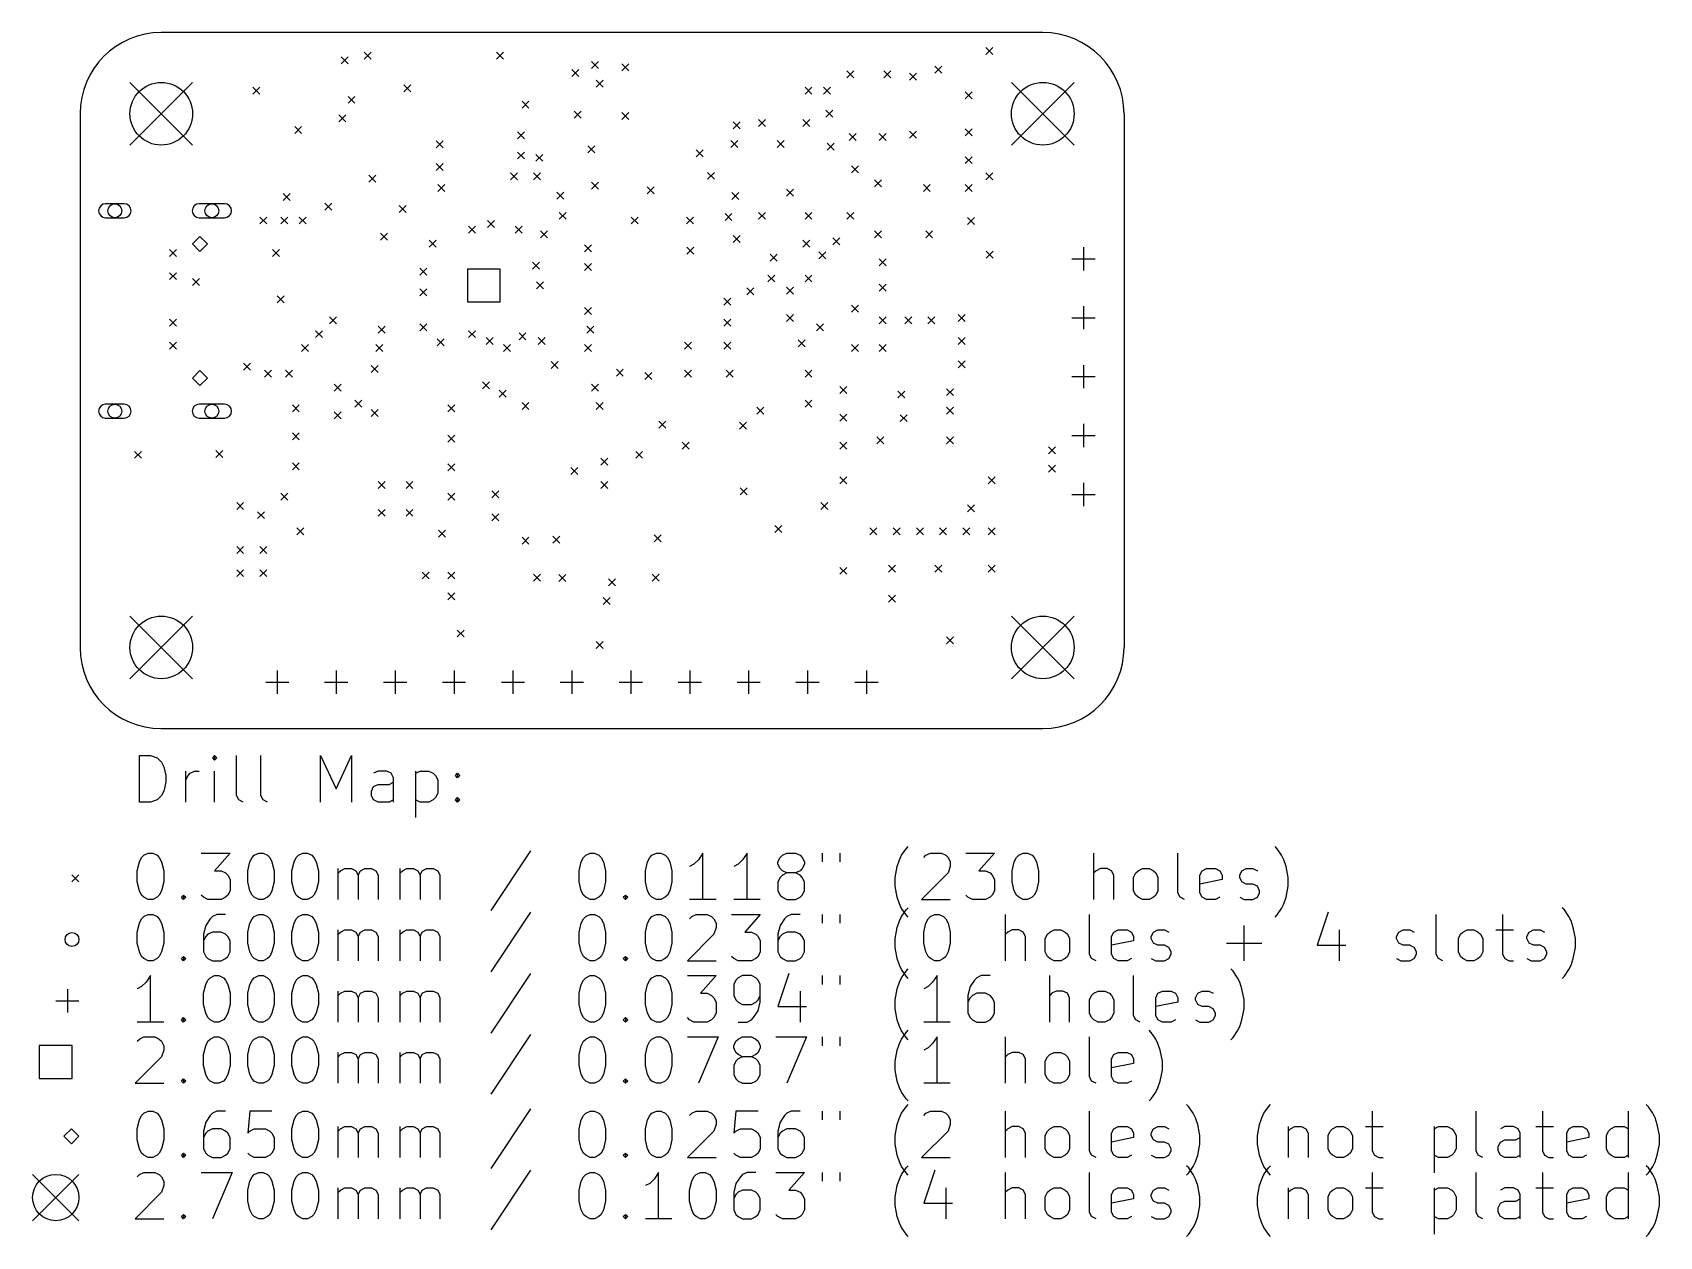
# Model space of a CAD drawing. Extents: x 32.9 to 103.1, y -87.4 to -35.5.
import ezdxf

# ---------------------------------------------------------------- set-up
doc = ezdxf.new("R2010")
doc.units = 0
doc.layers.add('BLACK', color=7, linetype='CONTINUOUS')

msp = doc.modelspace()

# ---------------------------------------------------------------- linework, layer by layer
at = {"layer": 'BLACK', "linetype": 'CONTINUOUS'}
for p, q in [((76.5, -35.5), (38.5, -35.5)), ((47.25, -36.35), (47.55, -36.65)), ((47.55, -36.35), (47.25, -36.65)), ((52.95, -36.35), (53.25, -36.65)), ((53.25, -36.35), (52.95, -36.65)), ((74.05, -36.15), (74.35, -36.45)), ((74.35, -36.15), (74.05, -36.45)), ((46.25, -36.55), (46.55, -36.85)), ((46.55, -36.55), (46.25, -36.85)), ((56.200521, -37.099479), (56.500521, -37.399479)), ((56.500521, -37.099479), (56.200521, -37.399479)), ((57.05, -36.75), (57.35, -37.05)), ((57.35, -36.75), (57.05, -37.05)), ((58.35, -36.85), (58.65, -37.15)), ((58.65, -36.85), (58.35, -37.15)), ((68.05, -37.15), (68.35, -37.45)), ((68.35, -37.15), (68.05, -37.45)), ((69.65, -37.15), (69.95, -37.45)), ((69.95, -37.15), (69.65, -37.45)), ((71.85, -36.95), (72.15, -37.25)), ((72.15, -36.95), (71.85, -37.25)), ((37.15, -37.65), (39.85, -40.35)), ((39.85, -37.65), (37.15, -40.35)), ((42.45, -37.85), (42.75, -38.15)), ((42.75, -37.85), (42.45, -38.15)), ((48.95, -37.75), (49.25, -38.05)), ((49.25, -37.75), (48.95, -38.05)), ((57.25, -37.55), (57.55, -37.85)), ((57.55, -37.55), (57.25, -37.85)), ((66.25, -37.85), (66.55, -38.15)), ((66.55, -37.85), (66.25, -38.15)), ((67.05, -37.85), (67.35, -38.15)), ((67.35, -37.85), (67.05, -38.15)), ((70.75, -37.25), (71.05, -37.55)), ((71.05, -37.25), (70.75, -37.55)), ((75.15, -37.65), (77.85, -40.35)), ((77.85, -37.65), (75.15, -40.35)), ((46.55, -38.25), (46.85, -38.55)), ((46.85, -38.25), (46.55, -38.55)), ((54.05, -38.458818), (54.35, -38.758818)), ((54.35, -38.458818), (54.05, -38.758818)), ((73.15, -38.05), (73.45, -38.35)), ((73.45, -38.05), (73.15, -38.35)), ((35, -39), (35, -62)), ((46.15, -39.05), (46.45, -39.35)), ((46.45, -39.05), (46.15, -39.35)), ((56.299329, -38.883818), (56.599329, -39.183818)), ((56.599329, -38.883818), (56.299329, -39.183818)), ((58.35, -38.95), (58.65, -39.25)), ((58.65, -38.95), (58.35, -39.25)), ((64.25, -39.25), (64.55, -39.55)), ((64.55, -39.25), (64.25, -39.55)), ((66.15, -39.25), (66.45, -39.55)), ((66.45, -39.25), (66.15, -39.55)), ((67.15, -38.85), (67.45, -39.15)), ((67.45, -38.85), (67.15, -39.15)), ((80, -39), (80, -62)), ((44.25, -39.55), (44.55, -39.85)), ((44.55, -39.55), (44.25, -39.85)), ((53.85, -39.775), (54.15, -40.075)), ((54.15, -39.775), (53.85, -40.075)), ((63.15, -39.35), (63.45, -39.65)), ((63.45, -39.35), (63.15, -39.65)), ((68.15, -39.85), (68.45, -40.15)), ((68.45, -39.85), (68.15, -40.15)), ((69.45, -39.85), (69.75, -40.15)), ((69.75, -39.85), (69.45, -40.15)), ((70.75, -39.75), (71.05, -40.05)), ((71.05, -39.75), (70.75, -40.05)), ((73.15, -39.65), (73.45, -39.95)), ((73.45, -39.65), (73.15, -39.95)), ((50.35, -40.17), (50.65, -40.47)), ((50.65, -40.17), (50.35, -40.47)), ((53.85, -40.65), (54.15, -40.95)), ((54.15, -40.65), (53.85, -40.95)), ((56.887347, -40.387347), (57.187347, -40.687347)), ((57.187347, -40.387347), (56.887347, -40.687347)), ((61.559739, -40.55), (61.859739, -40.85)), ((61.859739, -40.55), (61.559739, -40.85)), ((63.05, -40.15), (63.35, -40.45)), ((63.35, -40.15), (63.05, -40.45)), ((65.05, -40.15), (65.35, -40.45)), ((65.35, -40.15), (65.05, -40.45)), ((67.2064, -40.262407), (67.5064, -40.562407)), ((67.5064, -40.262407), (67.2064, -40.562407)), ((50.35, -41.15), (50.65, -41.45)), ((50.65, -41.15), (50.35, -41.45)), ((54.65, -40.75), (54.95, -41.05)), ((54.95, -40.75), (54.65, -41.05)), ((68.25, -41.25), (68.55, -41.55)), ((68.55, -41.25), (68.25, -41.55)), ((73.15, -40.85), (73.45, -41.15)), ((73.45, -40.85), (73.15, -41.15)), ((47.45, -41.65), (47.75, -41.95)), ((47.75, -41.65), (47.45, -41.95)), ((50.425, -42.05), (50.725, -42.35)), ((50.725, -42.05), (50.425, -42.35)), ((53.55, -41.55), (53.85, -41.85)), ((53.85, -41.55), (53.55, -41.85)), ((54.55, -41.55), (54.85, -41.85)), ((54.85, -41.55), (54.55, -41.85)), ((57.05, -41.95), (57.35, -42.25)), ((57.35, -41.95), (57.05, -42.25)), ((62.05, -41.525), (62.35, -41.825)), ((62.35, -41.525), (62.05, -41.825)), ((69.25, -41.85), (69.55, -42.15)), ((69.55, -41.85), (69.25, -42.15)), ((71.35, -42.05), (71.65, -42.35)), ((71.65, -42.05), (71.35, -42.35)), ((73.15, -42.05), (73.45, -42.35)), ((73.45, -42.05), (73.15, -42.35)), ((74.05, -41.55), (74.35, -41.85)), ((74.35, -41.55), (74.05, -41.85)), ((43.75, -42.440001), (44.05, -42.740001)), ((44.05, -42.440001), (43.75, -42.740001)), ((55.55, -42.375), (55.85, -42.675)), ((55.85, -42.375), (55.55, -42.675)), ((59.45, -42.15), (59.75, -42.45)), ((59.75, -42.15), (59.45, -42.45)), ((63.1, -42.4), (63.4, -42.7)), ((63.4, -42.4), (63.1, -42.7)), ((65.45, -42.25), (65.75, -42.55)), ((65.75, -42.25), (65.45, -42.55)), ((36.9, -42.88), (36.1, -42.88)), ((36.1, -43.48), (36.9, -43.48)), ((41.23, -42.88), (40.13, -42.88)), ((40.13, -43.48), (41.23, -43.48)), ((42.75, -43.45), (43.05, -43.75)), ((43.05, -43.45), (42.75, -43.75)), ((43.65, -43.45), (43.95, -43.75)), ((43.95, -43.45), (43.65, -43.75)), ((44.45, -43.45), (44.75, -43.75)), ((44.75, -43.45), (44.45, -43.75)), ((45.55, -42.85), (45.85, -43.15)), ((45.85, -42.85), (45.55, -43.15)), ((48.75, -42.95), (49.05, -43.25)), ((49.05, -42.95), (48.75, -43.25)), ((55.65, -43.25), (55.95, -43.55)), ((55.95, -43.25), (55.65, -43.55)), ((58.75, -43.451134), (59.05, -43.751134)), ((59.05, -43.451134), (58.75, -43.751134)), ((61.144913, -43.451134), (61.444913, -43.751134)), ((61.444913, -43.451134), (61.144913, -43.751134)), ((62.800521, -43.299479), (63.100521, -43.599479)), ((63.100521, -43.299479), (62.800521, -43.599479)), ((64.25, -43.25), (64.55, -43.55)), ((64.55, -43.25), (64.25, -43.55)), ((66.25, -43.25), (66.55, -43.55)), ((66.55, -43.25), (66.25, -43.55)), ((68.05, -43.25), (68.35, -43.55)), ((68.35, -43.25), (68.05, -43.55)), ((73.25, -43.47), (73.55, -43.77)), ((73.55, -43.47), (73.25, -43.77)), ((47.95, -44.15), (48.25, -44.45)), ((48.25, -44.15), (47.95, -44.45)), ((51.75, -43.85), (52.05, -44.15)), ((52.05, -43.85), (51.75, -44.15)), ((52.557868, -43.595974), (52.857868, -43.895974)), ((52.857868, -43.595974), (52.557868, -43.895974)), ((53.75, -43.85), (54.05, -44.15)), ((54.05, -43.85), (53.75, -44.15)), ((54.85, -44.05), (55.15, -44.35)), ((55.15, -44.05), (54.85, -44.35)), ((69.25, -44.05), (69.55, -44.35)), ((69.55, -44.05), (69.25, -44.35)), ((71.45, -44.05), (71.75, -44.35)), ((71.75, -44.05), (71.45, -44.35)), ((38.85, -44.85), (39.15, -45.15)), ((39.15, -44.85), (38.85, -45.15)), ((40.165, -44.285), (39.84, -44.61)), ((39.84, -44.61), (40.165, -44.935)), ((40.49, -44.61), (40.165, -44.285)), ((40.165, -44.935), (40.49, -44.61)), ((43.3, -44.85), (43.6, -45.15)), ((43.6, -44.85), (43.3, -45.15)), ((50.05, -44.45), (50.35, -44.75)), ((50.35, -44.45), (50.05, -44.75)), ((56.75, -44.65), (57.05, -44.95)), ((57.05, -44.65), (56.75, -44.95)), ((61.15, -44.75), (61.45, -45.05)), ((61.45, -44.75), (61.15, -45.05)), ((63.15, -44.25), (63.45, -44.55)), ((63.45, -44.25), (63.15, -44.55)), ((66.15, -44.45), (66.45, -44.75)), ((66.45, -44.45), (66.15, -44.75)), ((67.45, -44.35), (67.75, -44.65)), ((67.75, -44.35), (67.45, -44.65)), ((78.25, -44.75), (78.25, -45.75)), ((54.5, -45.4), (54.8, -45.7)), ((54.8, -45.4), (54.5, -45.7)), ((56.75, -45.45), (57.05, -45.75)), ((57.05, -45.45), (56.75, -45.75)), ((64.75, -45.05), (65.05, -45.35)), ((65.05, -45.05), (64.75, -45.35)), ((66.85, -44.95), (67.15, -45.25)), ((67.15, -44.95), (66.85, -45.25)), ((69.45, -45.25), (69.75, -45.55)), ((69.75, -45.25), (69.45, -45.55)), ((74.061219, -44.92), (74.361219, -45.22)), ((74.361219, -44.92), (74.061219, -45.22)), ((77.75, -45.25), (78.75, -45.25)), ((38.85, -45.85), (39.15, -46.15)), ((39.15, -45.85), (38.85, -46.15)), ((39.85, -46.1), (40.15, -46.4)), ((40.15, -46.1), (39.85, -46.4)), ((49.65, -45.65), (49.95, -45.95)), ((49.95, -45.65), (49.65, -45.95)), ((53.107114, -45.692886), (51.692886, -45.692886)), ((51.692886, -45.692886), (51.692886, -47.107114)), ((53.107114, -47.107114), (53.107114, -45.692886)), ((54.67, -46.25), (54.97, -46.55)), ((54.97, -46.25), (54.67, -46.55)), ((64.650001, -45.95), (64.950001, -46.25)), ((64.950001, -45.95), (64.650001, -46.25)), ((66.25, -45.95), (66.55, -46.25)), ((66.55, -45.95), (66.25, -46.25)), ((43.5, -46.85), (43.8, -47.15)), ((43.8, -46.85), (43.5, -47.15)), ((49.65, -46.55), (49.95, -46.85)), ((49.95, -46.55), (49.65, -46.85)), ((62.75, -46.95), (63.05, -47.25)), ((63.05, -46.95), (62.75, -47.25)), ((63.745, -46.498439), (64.045, -46.798439)), ((64.045, -46.498439), (63.745, -46.798439)), ((65.445851, -46.474999), (65.745851, -46.774999)), ((65.745851, -46.474999), (65.445851, -46.774999)), ((69.45, -46.35), (69.75, -46.65)), ((69.75, -46.35), (69.45, -46.65)), ((51.692886, -47.107114), (53.107114, -47.107114)), ((56.75, -47.35), (57.05, -47.65)), ((57.05, -47.35), (56.75, -47.65)), ((65.45, -47.65), (65.75, -47.95)), ((65.75, -47.65), (65.45, -47.95)), ((68.25, -47.25), (68.55, -47.55)), ((68.55, -47.25), (68.25, -47.55)), ((72.85, -47.65), (73.15, -47.95)), ((73.15, -47.65), (72.85, -47.95)), ((78.25, -47.29), (78.25, -48.29)), ((38.85, -47.85), (39.15, -48.15)), ((39.15, -47.85), (38.85, -48.15)), ((45.15, -48.35), (45.45, -48.65)), ((45.45, -48.35), (45.15, -48.65)), ((45.75, -47.75), (46.05, -48.05)), ((46.05, -47.75), (45.75, -48.05)), ((47.85, -48.15), (48.15, -48.45)), ((48.15, -48.15), (47.85, -48.45)), ((49.65, -48.05), (49.95, -48.35)), ((49.95, -48.05), (49.65, -48.35)), ((51.75, -48.35), (52.05, -48.65)), ((52.05, -48.35), (51.75, -48.65)), ((56.85, -48.15), (57.15, -48.45)), ((57.15, -48.15), (56.85, -48.45)), ((62.75, -47.85), (63.05, -48.15)), ((63.05, -47.85), (62.75, -48.15)), ((66.75, -48.059998), (67.05, -48.359998)), ((67.05, -48.059998), (66.75, -48.359998)), ((69.45, -47.75), (69.75, -48.05)), ((69.75, -47.75), (69.45, -48.05)), ((70.55, -47.75), (70.85, -48.05)), ((70.85, -47.75), (70.55, -48.05)), ((71.55, -47.75), (71.85, -48.05)), ((71.85, -47.75), (71.55, -48.05)), ((77.75, -47.79), (78.75, -47.79)), ((38.85, -48.85), (39.15, -49.15)), ((39.15, -48.85), (38.85, -49.15)), ((44.55, -48.95), (44.85, -49.25)), ((44.85, -48.95), (44.55, -49.25)), ((47.75, -48.95), (48.05, -49.25)), ((48.05, -48.95), (47.75, -49.25)), ((50.390871, -48.705531), (50.690871, -49.005531)), ((50.690871, -48.705531), (50.390871, -49.005531)), ((52.504056, -48.645911), (52.804056, -48.945911)), ((52.804056, -48.645911), (52.504056, -48.945911)), ((53.25, -48.95), (53.55, -49.25)), ((53.55, -48.95), (53.25, -49.25)), ((53.92, -48.44), (54.22, -48.74)), ((54.22, -48.44), (53.92, -48.74)), ((54.75, -48.65), (55.05, -48.95)), ((55.05, -48.65), (54.75, -48.95)), ((56.75, -48.95), (57.05, -49.25)), ((57.05, -48.95), (56.75, -49.25)), ((61.05, -48.85), (61.35, -49.15)), ((61.35, -48.85), (61.05, -49.15)), ((62.75, -48.85), (63.05, -49.15)), ((63.05, -48.85), (62.75, -49.15)), ((65.95, -48.75), (66.25, -49.05)), ((66.25, -48.75), (65.95, -49.05)), ((68.25, -48.95), (68.55, -49.25)), ((68.55, -48.95), (68.25, -49.25)), ((69.45, -48.95), (69.75, -49.25)), ((69.75, -48.95), (69.45, -49.25)), ((72.85, -48.65), (73.15, -48.95)), ((73.15, -48.65), (72.85, -48.95)), ((42.05, -49.75), (42.35, -50.05)), ((42.35, -49.75), (42.05, -50.05)), ((55.312109, -49.678908), (55.612109, -49.978908)), ((55.612109, -49.678908), (55.312109, -49.978908)), ((72.85, -49.65), (73.15, -49.95)), ((73.15, -49.65), (72.85, -49.95)), ((40.165, -50.065), (39.84, -50.39)), ((39.84, -50.39), (40.165, -50.715)), ((40.49, -50.39), (40.165, -50.065)), ((40.165, -50.715), (40.49, -50.39)), ((42.95, -50.05), (43.25, -50.35)), ((43.25, -50.05), (42.95, -50.35)), ((43.85, -50.05), (44.15, -50.35)), ((44.15, -50.05), (43.85, -50.35)), ((47.55, -49.85), (47.85, -50.15)), ((47.85, -49.85), (47.55, -50.15)), ((58.116357, -50.013642), (58.416357, -50.313642)), ((58.416357, -50.013642), (58.116357, -50.313642)), ((59.35, -50.15), (59.65, -50.45)), ((59.65, -50.15), (59.35, -50.45)), ((61.05, -50.05), (61.35, -50.35)), ((61.35, -50.05), (61.05, -50.35)), ((62.85, -50.05), (63.15, -50.35)), ((63.15, -50.05), (62.85, -50.35)), ((66.25, -50.05), (66.55, -50.35)), ((66.55, -50.05), (66.25, -50.35)), ((77.75, -50.33), (78.75, -50.33)), ((78.25, -49.83), (78.25, -50.83)), ((45.95, -50.65), (46.25, -50.95)), ((46.25, -50.65), (45.95, -50.95)), ((52.35, -50.55), (52.65, -50.85)), ((52.65, -50.55), (52.35, -50.85)), ((53.07, -50.92), (53.37, -51.22)), ((53.37, -50.92), (53.07, -51.22)), ((57.05, -50.65), (57.35, -50.95)), ((57.35, -50.65), (57.05, -50.95)), ((67.75, -50.75), (68.05, -51.05)), ((68.05, -50.75), (67.75, -51.05)), ((70.25, -50.95), (70.55, -51.25)), ((70.55, -50.95), (70.25, -51.25)), ((72.35, -50.85), (72.65, -51.15)), ((72.65, -50.85), (72.35, -51.15)), ((36.9, -51.52), (36.1, -51.52)), ((41.23, -51.52), (40.13, -51.52)), ((44.15, -51.55), (44.45, -51.85)), ((44.45, -51.55), (44.15, -51.85)), ((45.95, -51.85), (46.25, -52.15)), ((46.25, -51.85), (45.95, -52.15)), ((46.85, -51.35), (47.15, -51.65)), ((47.15, -51.35), (46.85, -51.65)), ((47.55, -51.75), (47.85, -52.05)), ((47.85, -51.75), (47.55, -52.05)), ((50.85, -51.55), (51.15, -51.85)), ((51.15, -51.55), (50.85, -51.85)), ((54.05, -51.45), (54.35, -51.75)), ((54.35, -51.45), (54.05, -51.75)), ((57.25, -51.45), (57.55, -51.75)), ((57.55, -51.45), (57.25, -51.75)), ((64.17, -51.65), (64.47, -51.95)), ((64.47, -51.65), (64.17, -51.95)), ((66.25, -51.35), (66.55, -51.65)), ((66.55, -51.35), (66.25, -51.65)), ((72.35, -51.65), (72.65, -51.95)), ((72.65, -51.65), (72.35, -51.95)), ((36.1, -52.12), (36.9, -52.12)), ((40.13, -52.12), (41.23, -52.12)), ((59.95, -52.25), (60.25, -52.55)), ((60.25, -52.25), (59.95, -52.55)), ((63.425, -52.295), (63.725, -52.595)), ((63.725, -52.295), (63.425, -52.595)), ((67.75, -51.95), (68.05, -52.25)), ((68.05, -51.95), (67.75, -52.25)), ((70.35, -51.97), (70.65, -52.27)), ((70.65, -51.97), (70.35, -52.27)), ((78.25, -52.37), (78.25, -53.37)), ((44.15, -52.75), (44.45, -53.05)), ((44.45, -52.75), (44.15, -53.05)), ((50.85, -52.85), (51.15, -53.15)), ((51.15, -52.85), (50.85, -53.15)), ((60.95, -53.15), (61.25, -53.45)), ((61.25, -53.15), (60.95, -53.45)), ((67.75, -53.15), (68.05, -53.45)), ((68.05, -53.15), (67.75, -53.45)), ((69.35, -52.92625), (69.65, -53.22625)), ((69.65, -52.92625), (69.35, -53.22625)), ((72.35, -52.92625), (72.65, -53.22625)), ((72.65, -52.92625), (72.35, -53.22625)), ((77.75, -52.87), (78.75, -52.87)), ((37.35, -53.55), (37.65, -53.85)), ((37.65, -53.55), (37.35, -53.85)), ((40.85, -53.52), (41.15, -53.82)), ((41.15, -53.52), (40.85, -53.82)), ((57.45, -53.85), (57.75, -54.15)), ((57.75, -53.85), (57.45, -54.15)), ((58.95, -53.55), (59.25, -53.85)), ((59.25, -53.55), (58.95, -53.85)), ((76.75, -53.35), (77.05, -53.65)), ((77.05, -53.35), (76.75, -53.65)), ((44.15, -54.05), (44.45, -54.35)), ((44.45, -54.05), (44.15, -54.35)), ((50.85, -54.085), (51.15, -54.385)), ((51.15, -54.085), (50.85, -54.385)), ((56.15, -54.25), (56.45, -54.55)), ((56.45, -54.25), (56.15, -54.55)), ((67.75, -54.65), (68.05, -54.95)), ((68.05, -54.65), (67.75, -54.95)), ((74.15, -54.65), (74.45, -54.95)), ((74.45, -54.65), (74.15, -54.95)), ((76.75, -54.15), (77.05, -54.45)), ((77.05, -54.15), (76.75, -54.45)), ((43.65, -55.35), (43.95, -55.65)), ((43.95, -55.35), (43.65, -55.65)), ((47.85, -54.85), (48.15, -55.15)), ((48.15, -54.85), (47.85, -55.15)), ((49.05, -54.85), (49.35, -55.15)), ((49.35, -54.85), (49.05, -55.15)), ((50.85, -55.35), (51.15, -55.65)), ((51.15, -55.35), (50.85, -55.65)), ((52.75, -55.25), (53.05, -55.55)), ((53.05, -55.25), (52.75, -55.55)), ((57.45, -54.85), (57.75, -55.15)), ((57.75, -54.85), (57.45, -55.15)), ((63.45, -55.125), (63.75, -55.425)), ((63.75, -55.125), (63.45, -55.425)), ((78.25, -54.91), (78.25, -55.91)), ((41.75, -55.75), (42.05, -56.05)), ((42.05, -55.75), (41.75, -56.05)), ((47.85, -56.05), (48.15, -56.35)), ((48.15, -56.05), (47.85, -56.35)), ((49.05, -56.05), (49.35, -56.35)), ((49.35, -56.05), (49.05, -56.35)), ((66.93, -55.75), (67.23, -56.05)), ((67.23, -55.75), (66.93, -56.05)), ((73.25, -55.86), (73.55, -56.16)), ((73.55, -55.86), (73.25, -56.16)), ((77.75, -55.41), (78.75, -55.41)), ((42.65, -56.15), (42.95, -56.45)), ((42.95, -56.15), (42.65, -56.45)), ((52.75, -56.25), (53.05, -56.55)), ((53.05, -56.25), (52.75, -56.55)), ((64.95, -56.75), (65.25, -57.05)), ((65.25, -56.75), (64.95, -57.05)), ((44.35, -56.85), (44.65, -57.15)), ((44.65, -56.85), (44.35, -57.15)), ((50.45, -56.95), (50.75, -57.25)), ((50.75, -56.95), (50.45, -57.25)), ((54.05, -57.25), (54.35, -57.55)), ((54.35, -57.25), (54.05, -57.55)), ((55.375, -57.2125), (55.675, -57.5125)), ((55.675, -57.2125), (55.375, -57.5125)), ((59.75, -57.15), (60.05, -57.45)), ((60.05, -57.15), (59.75, -57.45)), ((69.05, -56.85), (69.35, -57.15)), ((69.35, -56.85), (69.05, -57.15)), ((70.05, -56.85), (70.35, -57.15)), ((70.35, -56.85), (70.05, -57.15)), ((71.05, -56.85), (71.35, -57.15)), ((71.35, -56.85), (71.05, -57.15)), ((72.05, -56.85), (72.35, -57.15)), ((72.35, -56.85), (72.05, -57.15)), ((73.05, -56.85), (73.35, -57.15)), ((73.35, -56.85), (73.05, -57.15)), ((74.15, -56.85), (74.45, -57.15)), ((74.45, -56.85), (74.15, -57.15)), ((41.75, -57.65), (42.05, -57.95)), ((42.05, -57.65), (41.75, -57.95)), ((42.75, -57.65), (43.05, -57.95)), ((43.05, -57.65), (42.75, -57.95)), ((41.75, -58.65), (42.05, -58.95)), ((42.05, -58.65), (41.75, -58.95)), ((42.75, -58.65), (43.05, -58.95)), ((43.05, -58.65), (42.75, -58.95)), ((49.75, -58.75), (50.05, -59.05)), ((50.05, -58.75), (49.75, -59.05)), ((50.85, -58.75), (51.15, -59.05)), ((51.15, -58.75), (50.85, -59.05)), ((54.549999, -58.85), (54.849999, -59.15)), ((54.849999, -58.85), (54.549999, -59.15)), ((55.64, -58.854), (55.94, -59.154)), ((55.94, -58.854), (55.64, -59.154)), ((59.659999, -58.85), (59.959999, -59.15)), ((59.959999, -58.85), (59.659999, -59.15)), ((67.75, -58.55), (68.05, -58.85)), ((68.05, -58.55), (67.75, -58.85)), ((69.85, -58.45), (70.15, -58.75)), ((70.15, -58.45), (69.85, -58.75)), ((71.85, -58.45), (72.15, -58.75)), ((72.15, -58.45), (71.85, -58.75)), ((74.15, -58.45), (74.45, -58.75)), ((74.45, -58.45), (74.15, -58.75)), ((57.775, -59.05), (58.075, -59.35)), ((58.075, -59.05), (57.775, -59.35)), ((50.85, -59.65), (51.15, -59.95)), ((51.15, -59.65), (50.85, -59.95)), ((57.55, -59.85), (57.85, -60.15)), ((57.85, -59.85), (57.55, -60.15)), ((69.85, -59.75), (70.15, -60.05)), ((70.15, -59.75), (69.85, -60.05)), ((37.15, -60.65), (39.85, -63.35)), ((39.85, -60.65), (37.15, -63.35)), ((75.15, -60.65), (77.85, -63.35)), ((77.85, -60.65), (75.15, -63.35)), ((51.25, -61.25), (51.55, -61.55)), ((51.55, -61.25), (51.25, -61.55)), ((72.35, -61.55), (72.65, -61.85)), ((72.65, -61.55), (72.35, -61.85)), ((57.25, -61.75), (57.55, -62.05)), ((57.55, -61.75), (57.25, -62.05)), ((43.5, -63), (43.5, -64)), ((46.04, -63), (46.04, -64)), ((48.58, -63), (48.58, -64)), ((51.12, -63), (51.12, -64)), ((53.66, -63), (53.66, -64)), ((56.2, -63), (56.2, -64)), ((58.74, -63), (58.74, -64)), ((61.28, -63), (61.28, -64)), ((63.82, -63), (63.82, -64)), ((66.36, -63), (66.36, -64)), ((68.9, -63), (68.9, -64)), ((43, -63.5), (44, -63.5)), ((45.54, -63.5), (46.54, -63.5)), ((48.08, -63.5), (49.08, -63.5)), ((50.62, -63.5), (51.62, -63.5)), ((53.16, -63.5), (54.16, -63.5)), ((55.7, -63.5), (56.7, -63.5)), ((58.24, -63.5), (59.24, -63.5)), ((60.78, -63.5), (61.78, -63.5)), ((63.32, -63.5), (64.32, -63.5)), ((65.86, -63.5), (66.86, -63.5)), ((68.4, -63.5), (69.4, -63.5)), ((38.5, -65.5), (76.5, -65.5)), ((37.557768, -68.664838), (37.557768, -66.664838)), ((37.557768, -66.664838), (38.033958, -66.664838)), ((38.033958, -66.664838), (38.319673, -66.760076)), ((38.319673, -66.760076), (38.510149, -66.950552)), ((38.510149, -66.950552), (38.605387, -67.141028)), ((38.605387, -67.141028), (38.700625, -67.52198)), ((40.795863, -66.664838), (40.700625, -66.760076)), ((40.700625, -66.760076), (40.795863, -66.855314)), ((40.891101, -66.760076), (40.795863, -66.664838)), ((40.795863, -66.664838), (40.795863, -66.855314)), ((40.795863, -66.855314), (40.891101, -66.760076)), ((41.748244, -68.379123), (41.748244, -66.664838)), ((42.795863, -68.379123), (42.795863, -66.664838)), ((45.367292, -68.664838), (45.367292, -66.664838)), ((45.367292, -66.664838), (46.033959, -68.093409)), ((46.033959, -68.093409), (46.700625, -66.664838)), ((46.700625, -66.664838), (46.700625, -68.664838)), ((38.700625, -67.807695), (38.605387, -68.188647)), ((38.700625, -67.52198), (38.700625, -67.807695)), ((39.557768, -68.664838), (39.557768, -67.331504)), ((39.557768, -67.712457), (39.653006, -67.52198)), ((39.653006, -67.52198), (39.748244, -67.426742)), ((39.748244, -67.426742), (39.93872, -67.331504)), ((39.93872, -67.331504), (40.129197, -67.331504)), ((40.795863, -68.664838), (40.795863, -67.331504)), ((47.557768, -68.188647), (47.653006, -67.998171)), ((47.843482, -67.331504), (47.653006, -67.426742)), ((47.653006, -67.998171), (47.843482, -67.902933)), ((48.224435, -67.331504), (47.843482, -67.331504)), ((47.843482, -67.902933), (48.319673, -67.902933)), ((48.414911, -67.426742), (48.224435, -67.331504)), ((48.319673, -67.902933), (48.510149, -67.807695)), ((48.510149, -67.617219), (48.414911, -67.426742)), ((48.510149, -68.664838), (48.510149, -67.617219)), ((49.46253, -67.331504), (49.46253, -69.331504)), ((49.46253, -67.426742), (49.653006, -67.331504)), ((49.653006, -67.331504), (50.033959, -67.331504)), ((50.033959, -67.331504), (50.224435, -67.426742)), ((50.224435, -67.426742), (50.319673, -67.52198)), ((50.319673, -67.52198), (50.414911, -67.712457)), ((50.414911, -67.712457), (50.414911, -68.283885)), ((51.176816, -67.52198), (51.272054, -67.426742)), ((51.272054, -67.617219), (51.176816, -67.52198)), ((51.272054, -67.426742), (51.367292, -67.52198)), ((51.272054, -67.426742), (51.272054, -67.617219)), ((51.367292, -67.52198), (51.272054, -67.617219)), ((38.033958, -68.664838), (37.557768, -68.664838)), ((38.319673, -68.5696), (38.033958, -68.664838)), ((38.510149, -68.379123), (38.319673, -68.5696)), ((38.605387, -68.188647), (38.510149, -68.379123)), ((41.843482, -68.5696), (41.748244, -68.379123)), ((42.033958, -68.664838), (41.843482, -68.5696)), ((42.891101, -68.5696), (42.795863, -68.379123)), ((43.081577, -68.664838), (42.891101, -68.5696)), ((47.557768, -68.379123), (47.557768, -68.188647)), ((47.653006, -68.5696), (47.557768, -68.379123)), ((47.843482, -68.664838), (47.653006, -68.5696)), ((48.319673, -68.664838), (47.843482, -68.664838)), ((48.510149, -68.5696), (48.319673, -68.664838)), ((49.653006, -68.664838), (49.46253, -68.5696)), ((50.033959, -68.664838), (49.653006, -68.664838)), ((50.224435, -68.5696), (50.033959, -68.664838)), ((50.319673, -68.474361), (50.224435, -68.5696)), ((50.414911, -68.283885), (50.319673, -68.474361)), ((51.176816, -68.5696), (51.272054, -68.474361)), ((51.272054, -68.664838), (51.176816, -68.5696)), ((51.272054, -68.474361), (51.367292, -68.5696)), ((51.272054, -68.474361), (51.272054, -68.664838)), ((51.367292, -68.5696), (51.272054, -68.664838)), ((54.414912, -70.7696), (52.700627, -73.341028)), ((70.414914, -70.960076), (70.60539, -70.674361)), ((70.60539, -70.674361), (70.700629, -70.579123)), ((86.605392, -70.674361), (86.510154, -70.579123)), ((86.795868, -70.960076), (86.605392, -70.674361)), ((37.46253, -71.626742), (37.557768, -71.24579)), ((37.557768, -71.24579), (37.653006, -71.055314)), ((37.653006, -71.055314), (37.748244, -70.960076)), ((37.748244, -70.960076), (37.93872, -70.864838)), ((37.93872, -70.864838), (38.129197, -70.864838)), ((38.129197, -70.864838), (38.319673, -70.960076)), ((38.319673, -70.960076), (38.414911, -71.055314)), ((38.414911, -71.055314), (38.510149, -71.24579)), ((38.510149, -71.24579), (38.605387, -71.626742)), ((40.224435, -70.864838), (41.46253, -70.864838)), ((41.46253, -70.864838), (40.795863, -71.626742)), ((42.224435, -71.626742), (42.319673, -71.24579)), ((42.319673, -71.24579), (42.414911, -71.055314)), ((42.414911, -71.055314), (42.510149, -70.960076)), ((42.510149, -70.960076), (42.700625, -70.864838)), ((42.700625, -70.864838), (42.891102, -70.864838)), ((42.891102, -70.864838), (43.081578, -70.960076)), ((43.081578, -70.960076), (43.176816, -71.055314)), ((43.176816, -71.055314), (43.272054, -71.24579)), ((43.272054, -71.24579), (43.367292, -71.626742)), ((44.129197, -71.626742), (44.224435, -71.24579)), ((44.224435, -71.24579), (44.319673, -71.055314)), ((44.319673, -71.055314), (44.414911, -70.960076)), ((44.414911, -70.960076), (44.605387, -70.864838)), ((44.605387, -70.864838), (44.795864, -70.864838)), ((44.795864, -70.864838), (44.98634, -70.960076)), ((44.98634, -70.960076), (45.081578, -71.055314)), ((45.081578, -71.055314), (45.176816, -71.24579)), ((45.176816, -71.24579), (45.272054, -71.626742)), ((46.129197, -72.864838), (46.129197, -71.531504)), ((46.224435, -71.626742), (46.414911, -71.531504)), ((46.414911, -71.531504), (46.700626, -71.531504)), ((46.700626, -71.531504), (46.891102, -71.626742)), ((47.081578, -71.626742), (47.272054, -71.531504)), ((47.272054, -71.531504), (47.557768, -71.531504)), ((47.557768, -71.531504), (47.748245, -71.626742)), ((48.795864, -72.864838), (48.795864, -71.531504)), ((48.891102, -71.626742), (49.081578, -71.531504)), ((49.081578, -71.531504), (49.367293, -71.531504)), ((49.367293, -71.531504), (49.557769, -71.626742)), ((49.748245, -71.626742), (49.938721, -71.531504)), ((49.938721, -71.531504), (50.224435, -71.531504)), ((50.224435, -71.531504), (50.414912, -71.626742)), ((56.510151, -71.626742), (56.605389, -71.24579)), ((56.605389, -71.24579), (56.700627, -71.055314)), ((56.700627, -71.055314), (56.795865, -70.960076)), ((56.795865, -70.960076), (56.986341, -70.864838)), ((56.986341, -70.864838), (57.176818, -70.864838)), ((57.176818, -70.864838), (57.367294, -70.960076)), ((57.367294, -70.960076), (57.462532, -71.055314)), ((57.462532, -71.055314), (57.55777, -71.24579)), ((57.55777, -71.24579), (57.653008, -71.626742)), ((59.367294, -71.626742), (59.462532, -71.24579)), ((59.462532, -71.24579), (59.55777, -71.055314)), ((59.55777, -71.055314), (59.653008, -70.960076)), ((59.653008, -70.960076), (59.843484, -70.864838)), ((59.843484, -70.864838), (60.033961, -70.864838)), ((60.033961, -70.864838), (60.224437, -70.960076)), ((60.224437, -70.960076), (60.319675, -71.055314)), ((60.319675, -71.055314), (60.414913, -71.24579)), ((60.414913, -71.24579), (60.510151, -71.626742)), ((61.462532, -71.341028), (61.272056, -71.436266)), ((61.653008, -71.150552), (61.462532, -71.341028)), ((61.843484, -70.864838), (61.653008, -71.150552)), ((61.843484, -72.864838), (61.843484, -70.864838)), ((63.367294, -71.341028), (63.176818, -71.436266)), ((63.55777, -71.150552), (63.367294, -71.341028)), ((63.748246, -70.864838), (63.55777, -71.150552)), ((63.748246, -72.864838), (63.748246, -70.864838)), ((65.08158, -71.24579), (65.176818, -71.055314)), ((65.08158, -71.341028), (65.08158, -71.24579)), ((65.176818, -71.531504), (65.08158, -71.341028)), ((65.176818, -71.055314), (65.272056, -70.960076)), ((65.272056, -71.626742), (65.176818, -71.531504)), ((65.272056, -70.960076), (65.462532, -70.864838)), ((65.462532, -70.864838), (65.843485, -70.864838)), ((65.843485, -70.864838), (66.033961, -70.960076)), ((66.033961, -70.960076), (66.129199, -71.055314)), ((66.129199, -71.531504), (66.033961, -71.626742)), ((66.129199, -71.055314), (66.224437, -71.24579)), ((66.224437, -71.341028), (66.129199, -71.531504)), ((66.224437, -71.24579), (66.224437, -71.341028)), ((66.986342, -70.864838), (66.986342, -71.24579)), ((67.748247, -70.864838), (67.748247, -71.24579)), ((70.1292, -71.912457), (70.224438, -71.436266)), ((70.224438, -71.436266), (70.319676, -71.150552)), ((70.319676, -71.150552), (70.414914, -70.960076)), ((71.367295, -71.055314), (71.462533, -70.960076)), ((71.462533, -70.960076), (71.653009, -70.864838)), ((71.653009, -70.864838), (72.1292, -70.864838)), ((72.1292, -70.864838), (72.319676, -70.960076)), ((72.319676, -70.960076), (72.414914, -71.055314)), ((72.414914, -71.055314), (72.510152, -71.24579)), ((72.510152, -71.436266), (72.414914, -71.72198)), ((72.510152, -71.24579), (72.510152, -71.436266)), ((73.176819, -70.864838), (74.414914, -70.864838)), ((74.414914, -70.864838), (73.748247, -71.626742)), ((75.176819, -71.626742), (75.272057, -71.24579)), ((75.272057, -71.24579), (75.367295, -71.055314)), ((75.367295, -71.055314), (75.462533, -70.960076)), ((75.462533, -70.960076), (75.653009, -70.864838)), ((75.653009, -70.864838), (75.843486, -70.864838)), ((75.843486, -70.864838), (76.033962, -70.960076)), ((76.033962, -70.960076), (76.1292, -71.055314)), ((76.1292, -71.055314), (76.224438, -71.24579)), ((76.224438, -71.24579), (76.319676, -71.626742)), ((78.700629, -72.864838), (78.700629, -70.864838)), ((78.986343, -71.531504), (78.795867, -71.626742)), ((79.272058, -71.531504), (78.986343, -71.531504)), ((79.462534, -71.626742), (79.272058, -71.531504)), ((80.605391, -71.626742), (80.795867, -71.531504)), ((80.795867, -71.531504), (81.081582, -71.531504)), ((81.081582, -71.531504), (81.272058, -71.626742)), ((82.319677, -72.579123), (82.319677, -70.864838)), ((83.367296, -71.626742), (83.557772, -71.531504)), ((83.557772, -71.531504), (83.938725, -71.531504)), ((83.938725, -71.531504), (84.129201, -71.626742)), ((85.081582, -71.626742), (85.272058, -71.531504)), ((85.272058, -71.531504), (85.557772, -71.531504)), ((85.557772, -71.531504), (85.748249, -71.626742)), ((86.891106, -71.150552), (86.795868, -70.960076)), ((86.986344, -71.436266), (86.891106, -71.150552)), ((87.081582, -71.912457), (86.986344, -71.436266)), ((34.65, -71.8), (34.95, -72.1)), ((34.95, -71.8), (34.65, -72.1)), ((37.46253, -72.102933), (37.46253, -71.626742)), ((37.557768, -72.483885), (37.46253, -72.102933)), ((38.605387, -72.102933), (38.510149, -72.483885)), ((38.605387, -71.626742), (38.605387, -72.102933)), ((40.795863, -71.626742), (41.081578, -71.626742)), ((41.081578, -71.626742), (41.272054, -71.72198)), ((41.272054, -71.72198), (41.367292, -71.817219)), ((41.367292, -71.817219), (41.46253, -72.007695)), ((41.46253, -72.007695), (41.46253, -72.483885)), ((42.224435, -72.102933), (42.224435, -71.626742)), ((42.319673, -72.483885), (42.224435, -72.102933)), ((43.367292, -72.102933), (43.272054, -72.483885)), ((43.367292, -71.626742), (43.367292, -72.102933)), ((44.129197, -72.102933), (44.129197, -71.626742)), ((44.224435, -72.483885), (44.129197, -72.102933)), ((45.272054, -72.102933), (45.176816, -72.483885)), ((45.272054, -71.626742), (45.272054, -72.102933)), ((46.129197, -71.72198), (46.224435, -71.626742)), ((46.891102, -71.626742), (46.98634, -71.817219)), ((46.98634, -71.817219), (47.081578, -71.626742)), ((46.98634, -71.817219), (46.98634, -72.864838)), ((47.748245, -71.626742), (47.843483, -71.817219)), ((47.843483, -71.817219), (47.843483, -72.864838)), ((48.795864, -71.72198), (48.891102, -71.626742)), ((49.557769, -71.626742), (49.653007, -71.817219)), ((49.653007, -71.817219), (49.748245, -71.626742)), ((49.653007, -71.817219), (49.653007, -72.864838)), ((50.414912, -71.626742), (50.51015, -71.817219)), ((50.51015, -71.817219), (50.51015, -72.864838)), ((56.510151, -72.102933), (56.510151, -71.626742)), ((56.605389, -72.483885), (56.510151, -72.102933)), ((57.653008, -72.102933), (57.55777, -72.483885)), ((57.653008, -71.626742), (57.653008, -72.102933)), ((59.367294, -72.102933), (59.367294, -71.626742)), ((59.462532, -72.483885), (59.367294, -72.102933)), ((60.510151, -72.102933), (60.414913, -72.483885)), ((60.510151, -71.626742), (60.510151, -72.102933)), ((65.176818, -71.912457), (65.08158, -72.102933)), ((65.08158, -72.102933), (65.08158, -72.483885)), ((65.272056, -71.817219), (65.176818, -71.912457)), ((65.462532, -71.72198), (65.272056, -71.626742)), ((65.462532, -71.72198), (65.272056, -71.817219)), ((65.843485, -71.72198), (65.462532, -71.72198)), ((66.033961, -71.626742), (65.843485, -71.72198)), ((66.033961, -71.817219), (65.843485, -71.72198)), ((66.129199, -71.912457), (66.033961, -71.817219)), ((66.224437, -72.102933), (66.129199, -71.912457)), ((66.224437, -72.483885), (66.224437, -72.102933)), ((70.1292, -72.293409), (70.1292, -71.912457)), ((72.414914, -71.72198), (71.272057, -72.864838)), ((73.748247, -71.626742), (74.033962, -71.626742)), ((74.033962, -71.626742), (74.224438, -71.72198)), ((74.224438, -71.72198), (74.319676, -71.817219)), ((74.319676, -71.817219), (74.414914, -72.007695)), ((74.414914, -72.007695), (74.414914, -72.483885)), ((75.176819, -72.102933), (75.176819, -71.626742)), ((75.272057, -72.483885), (75.176819, -72.102933)), ((76.319676, -72.102933), (76.224438, -72.483885)), ((76.319676, -71.626742), (76.319676, -72.102933)), ((78.795867, -71.626742), (78.700629, -71.72198)), ((79.557772, -71.817219), (79.462534, -71.626742)), ((79.557772, -72.864838), (79.557772, -71.817219)), ((80.414915, -71.912457), (80.510153, -71.72198)), ((80.414915, -72.483885), (80.414915, -71.912457)), ((80.510153, -71.72198), (80.605391, -71.626742)), ((81.272058, -71.626742), (81.367296, -71.72198)), ((81.367296, -71.72198), (81.462534, -71.912457)), ((81.462534, -71.912457), (81.462534, -72.483885)), ((83.272058, -71.817219), (83.367296, -71.626742)), ((83.272058, -72.579123), (83.272058, -71.817219)), ((84.224439, -72.007695), (83.272058, -72.198171)), ((84.129201, -71.626742), (84.224439, -71.817219)), ((84.224439, -71.817219), (84.224439, -72.007695)), ((84.986344, -71.817219), (85.081582, -71.626742)), ((84.986344, -71.912457), (84.986344, -71.817219)), ((85.081582, -72.102933), (84.986344, -71.912457)), ((85.272058, -72.198171), (85.081582, -72.102933)), ((85.557772, -72.198171), (85.272058, -72.198171)), ((85.748249, -72.293409), (85.557772, -72.198171)), ((87.081582, -72.293409), (87.081582, -71.912457)), ((37.653006, -72.674361), (37.557768, -72.483885)), ((37.748244, -72.7696), (37.653006, -72.674361)), ((37.93872, -72.864838), (37.748244, -72.7696)), ((38.129197, -72.864838), (37.93872, -72.864838)), ((38.319673, -72.7696), (38.129197, -72.864838)), ((38.414911, -72.674361), (38.319673, -72.7696)), ((38.510149, -72.483885), (38.414911, -72.674361)), ((39.367292, -72.7696), (39.46253, -72.674361)), ((39.46253, -72.864838), (39.367292, -72.7696)), ((39.46253, -72.674361), (39.557768, -72.7696)), ((39.46253, -72.674361), (39.46253, -72.864838)), ((39.557768, -72.7696), (39.46253, -72.864838)), ((40.319673, -72.7696), (40.224435, -72.674361)), ((40.510149, -72.864838), (40.319673, -72.7696)), ((41.081578, -72.864838), (40.510149, -72.864838)), ((41.272054, -72.7696), (41.081578, -72.864838)), ((41.367292, -72.674361), (41.272054, -72.7696)), ((41.46253, -72.483885), (41.367292, -72.674361)), ((42.414911, -72.674361), (42.319673, -72.483885)), ((42.510149, -72.7696), (42.414911, -72.674361)), ((42.700625, -72.864838), (42.510149, -72.7696)), ((42.891102, -72.864838), (42.700625, -72.864838)), ((43.081578, -72.7696), (42.891102, -72.864838)), ((43.176816, -72.674361), (43.081578, -72.7696)), ((43.272054, -72.483885), (43.176816, -72.674361)), ((44.319673, -72.674361), (44.224435, -72.483885)), ((44.414911, -72.7696), (44.319673, -72.674361)), ((44.605387, -72.864838), (44.414911, -72.7696)), ((44.795864, -72.864838), (44.605387, -72.864838)), ((44.98634, -72.7696), (44.795864, -72.864838)), ((45.081578, -72.674361), (44.98634, -72.7696)), ((45.176816, -72.483885), (45.081578, -72.674361)), ((56.700627, -72.674361), (56.605389, -72.483885)), ((56.795865, -72.7696), (56.700627, -72.674361)), ((56.986341, -72.864838), (56.795865, -72.7696)), ((57.176818, -72.864838), (56.986341, -72.864838)), ((57.367294, -72.7696), (57.176818, -72.864838)), ((57.462532, -72.674361), (57.367294, -72.7696)), ((57.55777, -72.483885), (57.462532, -72.674361)), ((58.414913, -72.7696), (58.510151, -72.674361)), ((58.510151, -72.864838), (58.414913, -72.7696)), ((58.510151, -72.674361), (58.605389, -72.7696)), ((58.510151, -72.674361), (58.510151, -72.864838)), ((58.605389, -72.7696), (58.510151, -72.864838)), ((59.55777, -72.674361), (59.462532, -72.483885)), ((59.653008, -72.7696), (59.55777, -72.674361)), ((59.843484, -72.864838), (59.653008, -72.7696)), ((60.033961, -72.864838), (59.843484, -72.864838)), ((60.224437, -72.7696), (60.033961, -72.864838)), ((60.319675, -72.674361), (60.224437, -72.7696)), ((60.414913, -72.483885), (60.319675, -72.674361)), ((62.414913, -72.864838), (61.272056, -72.864838)), ((64.319675, -72.864838), (63.176818, -72.864838)), ((65.08158, -72.483885), (65.176818, -72.674361)), ((65.176818, -72.674361), (65.272056, -72.7696)), ((65.272056, -72.7696), (65.462532, -72.864838)), ((65.462532, -72.864838), (65.843485, -72.864838)), ((65.843485, -72.864838), (66.033961, -72.7696)), ((66.033961, -72.7696), (66.129199, -72.674361)), ((66.129199, -72.674361), (66.224437, -72.483885)), ((70.224438, -72.7696), (70.1292, -72.293409)), ((70.319676, -73.055314), (70.224438, -72.7696)), ((71.272057, -72.864838), (72.510152, -72.864838)), ((73.272057, -72.7696), (73.176819, -72.674361)), ((73.462533, -72.864838), (73.272057, -72.7696)), ((74.033962, -72.864838), (73.462533, -72.864838)), ((74.224438, -72.7696), (74.033962, -72.864838)), ((74.319676, -72.674361), (74.224438, -72.7696)), ((74.414914, -72.483885), (74.319676, -72.674361)), ((75.367295, -72.674361), (75.272057, -72.483885)), ((75.462533, -72.7696), (75.367295, -72.674361)), ((75.653009, -72.864838), (75.462533, -72.7696)), ((75.843486, -72.864838), (75.653009, -72.864838)), ((76.033962, -72.7696), (75.843486, -72.864838)), ((76.1292, -72.674361), (76.033962, -72.7696)), ((76.224438, -72.483885), (76.1292, -72.674361)), ((80.510153, -72.674361), (80.414915, -72.483885)), ((80.605391, -72.7696), (80.510153, -72.674361)), ((80.795867, -72.864838), (80.605391, -72.7696)), ((81.081582, -72.864838), (80.795867, -72.864838)), ((81.272058, -72.7696), (81.081582, -72.864838)), ((81.367296, -72.674361), (81.272058, -72.7696)), ((81.462534, -72.483885), (81.367296, -72.674361)), ((82.414915, -72.7696), (82.319677, -72.579123)), ((82.605391, -72.864838), (82.414915, -72.7696)), ((83.367296, -72.7696), (83.272058, -72.579123)), ((83.557772, -72.864838), (83.367296, -72.7696)), ((83.938725, -72.864838), (83.557772, -72.864838)), ((84.129201, -72.7696), (83.938725, -72.864838)), ((84.986344, -72.7696), (85.17682, -72.864838)), ((85.17682, -72.864838), (85.557772, -72.864838)), ((85.557772, -72.864838), (85.748249, -72.7696)), ((85.843487, -72.483885), (85.748249, -72.293409)), ((85.748249, -72.7696), (85.843487, -72.579123)), ((85.843487, -72.579123), (85.843487, -72.483885)), ((86.891106, -73.055314), (86.986344, -72.7696)), ((86.986344, -72.7696), (87.081582, -72.293409)), ((37.653006, -73.695314), (37.748244, -73.600076)), ((37.748244, -73.600076), (37.93872, -73.504838)), ((37.93872, -73.504838), (38.129197, -73.504838)), ((38.129197, -73.504838), (38.319673, -73.600076)), ((38.319673, -73.600076), (38.414911, -73.695314)), ((40.700625, -73.600076), (40.605387, -73.695314)), ((40.891101, -73.504838), (40.700625, -73.600076)), ((41.272054, -73.504838), (40.891101, -73.504838)), ((42.414911, -73.695314), (42.510149, -73.600076)), ((42.510149, -73.600076), (42.700625, -73.504838)), ((42.700625, -73.504838), (42.891102, -73.504838)), ((42.891102, -73.504838), (43.081578, -73.600076)), ((43.081578, -73.600076), (43.176816, -73.695314)), ((44.319673, -73.695314), (44.414911, -73.600076)), ((44.414911, -73.600076), (44.605387, -73.504838)), ((44.605387, -73.504838), (44.795864, -73.504838)), ((44.795864, -73.504838), (44.98634, -73.600076)), ((44.98634, -73.600076), (45.081578, -73.695314)), ((54.414912, -73.4096), (52.700627, -75.981028)), ((56.700627, -73.695314), (56.795865, -73.600076)), ((56.795865, -73.600076), (56.986341, -73.504838)), ((56.986341, -73.504838), (57.176818, -73.504838)), ((57.176818, -73.504838), (57.367294, -73.600076)), ((57.367294, -73.600076), (57.462532, -73.695314)), ((59.55777, -73.695314), (59.653008, -73.600076)), ((59.653008, -73.600076), (59.843484, -73.504838)), ((59.843484, -73.504838), (60.033961, -73.504838)), ((60.033961, -73.504838), (60.224437, -73.600076)), ((60.224437, -73.600076), (60.319675, -73.695314)), ((61.272056, -73.695314), (61.367294, -73.600076)), ((61.367294, -73.600076), (61.55777, -73.504838)), ((61.55777, -73.504838), (62.033961, -73.504838)), ((62.033961, -73.504838), (62.224437, -73.600076)), ((62.224437, -73.600076), (62.319675, -73.695314)), ((63.08158, -73.504838), (64.319675, -73.504838)), ((64.319675, -73.504838), (63.653008, -74.266742)), ((65.462532, -73.600076), (65.367294, -73.695314)), ((65.653008, -73.504838), (65.462532, -73.600076)), ((66.033961, -73.504838), (65.653008, -73.504838)), ((66.986342, -73.504838), (66.986342, -73.88579)), ((67.748247, -73.504838), (67.748247, -73.88579)), ((70.414914, -73.24579), (70.319676, -73.055314)), ((70.319676, -73.790552), (70.414914, -73.600076)), ((70.60539, -73.531504), (70.414914, -73.24579)), ((70.414914, -73.600076), (70.60539, -73.314361)), ((70.60539, -73.314361), (70.700629, -73.219123)), ((70.700629, -73.626742), (70.60539, -73.531504)), ((71.557771, -73.695314), (71.653009, -73.600076)), ((71.653009, -73.600076), (71.843485, -73.504838)), ((71.843485, -73.504838), (72.033962, -73.504838)), ((72.033962, -73.504838), (72.224438, -73.600076)), ((72.224438, -73.600076), (72.319676, -73.695314)), ((74.891105, -75.504838), (74.891105, -73.504838)), ((78.510153, -75.219123), (78.510153, -73.504838)), ((86.510154, -73.626742), (86.605392, -73.531504)), ((86.605392, -73.531504), (86.795868, -73.24579)), ((86.795868, -73.24579), (86.891106, -73.055314)), ((88.795868, -73.4096), (88.319678, -74.838171)), ((93.462536, -75.219123), (93.462536, -73.504838)), ((96.319679, -73.504838), (96.319679, -75.219123)), ((98.986346, -73.314361), (98.891108, -73.219123)), ((99.176822, -73.600076), (98.986346, -73.314361)), ((99.27206, -73.790552), (99.176822, -73.600076)), ((37.46253, -74.266742), (37.557768, -73.88579)), ((37.46253, -74.742933), (37.46253, -74.266742)), ((37.557768, -73.88579), (37.653006, -73.695314)), ((38.414911, -73.695314), (38.510149, -73.88579)), ((38.510149, -73.88579), (38.605387, -74.266742)), ((38.605387, -74.266742), (38.605387, -74.742933)), ((40.414911, -73.981028), (40.319673, -74.36198)), ((40.605387, -73.695314), (40.414911, -73.981028)), ((40.700625, -74.266742), (40.510149, -74.36198)), ((41.081578, -74.266742), (40.700625, -74.266742)), ((41.272054, -74.36198), (41.081578, -74.266742)), ((42.224435, -74.266742), (42.319673, -73.88579)), ((42.224435, -74.742933), (42.224435, -74.266742)), ((42.319673, -73.88579), (42.414911, -73.695314)), ((43.176816, -73.695314), (43.272054, -73.88579)), ((43.272054, -73.88579), (43.367292, -74.266742)), ((43.367292, -74.266742), (43.367292, -74.742933)), ((44.129197, -74.266742), (44.224435, -73.88579)), ((44.129197, -74.742933), (44.129197, -74.266742)), ((44.224435, -73.88579), (44.319673, -73.695314)), ((45.081578, -73.695314), (45.176816, -73.88579)), ((45.176816, -73.88579), (45.272054, -74.266742)), ((45.272054, -74.266742), (45.272054, -74.742933)), ((46.129197, -75.504838), (46.129197, -74.171504)), ((46.129197, -74.36198), (46.224435, -74.266742)), ((46.224435, -74.266742), (46.414911, -74.171504)), ((46.414911, -74.171504), (46.700626, -74.171504)), ((46.700626, -74.171504), (46.891102, -74.266742)), ((46.891102, -74.266742), (46.98634, -74.457219)), ((46.98634, -74.457219), (47.081578, -74.266742)), ((47.081578, -74.266742), (47.272054, -74.171504)), ((47.272054, -74.171504), (47.557768, -74.171504)), ((47.557768, -74.171504), (47.748245, -74.266742)), ((47.748245, -74.266742), (47.843483, -74.457219)), ((48.795864, -75.504838), (48.795864, -74.171504)), ((48.795864, -74.36198), (48.891102, -74.266742)), ((48.891102, -74.266742), (49.081578, -74.171504)), ((49.081578, -74.171504), (49.367293, -74.171504)), ((49.367293, -74.171504), (49.557769, -74.266742)), ((49.557769, -74.266742), (49.653007, -74.457219)), ((49.653007, -74.457219), (49.748245, -74.266742)), ((49.748245, -74.266742), (49.938721, -74.171504)), ((49.938721, -74.171504), (50.224435, -74.171504)), ((50.224435, -74.171504), (50.414912, -74.266742)), ((50.414912, -74.266742), (50.51015, -74.457219)), ((56.510151, -74.266742), (56.605389, -73.88579)), ((56.510151, -74.742933), (56.510151, -74.266742)), ((56.605389, -73.88579), (56.700627, -73.695314)), ((57.462532, -73.695314), (57.55777, -73.88579)), ((57.55777, -73.88579), (57.653008, -74.266742)), ((57.653008, -74.266742), (57.653008, -74.742933)), ((59.367294, -74.266742), (59.462532, -73.88579)), ((59.367294, -74.742933), (59.367294, -74.266742)), ((59.462532, -73.88579), (59.55777, -73.695314)), ((60.319675, -73.695314), (60.414913, -73.88579)), ((60.414913, -73.88579), (60.510151, -74.266742)), ((60.510151, -74.266742), (60.510151, -74.742933)), ((62.319675, -73.695314), (62.414913, -73.88579)), ((62.414913, -74.076266), (62.319675, -74.36198)), ((62.414913, -73.88579), (62.414913, -74.076266)), ((63.653008, -74.266742), (63.938723, -74.266742)), ((63.938723, -74.266742), (64.129199, -74.36198)), ((65.176818, -73.981028), (65.08158, -74.36198)), ((65.367294, -73.695314), (65.176818, -73.981028)), ((65.462532, -74.266742), (65.272056, -74.36198)), ((65.843485, -74.266742), (65.462532, -74.266742)), ((66.033961, -74.36198), (65.843485, -74.266742)), ((70.1292, -74.552457), (70.224438, -74.076266)), ((70.224438, -74.076266), (70.319676, -73.790552)), ((71.367295, -74.266742), (71.462533, -73.88579)), ((71.367295, -74.742933), (71.367295, -74.266742)), ((71.462533, -73.88579), (71.557771, -73.695314)), ((72.319676, -73.695314), (72.414914, -73.88579)), ((72.414914, -73.88579), (72.510152, -74.266742)), ((72.510152, -74.266742), (72.510152, -74.742933)), ((74.986343, -74.266742), (74.891105, -74.36198)), ((75.176819, -74.171504), (74.986343, -74.266742)), ((75.462534, -74.171504), (75.176819, -74.171504)), ((75.65301, -74.266742), (75.462534, -74.171504)), ((75.748248, -74.457219), (75.65301, -74.266742)), ((76.700629, -74.36198), (76.795867, -74.266742)), ((76.795867, -74.266742), (76.986343, -74.171504)), ((76.986343, -74.171504), (77.272058, -74.171504)), ((77.272058, -74.171504), (77.462534, -74.266742)), ((77.462534, -74.266742), (77.557772, -74.36198)), ((79.462534, -74.457219), (79.557772, -74.266742)), ((79.557772, -74.266742), (79.748248, -74.171504)), ((79.748248, -74.171504), (80.129201, -74.171504)), ((80.129201, -74.171504), (80.319677, -74.266742)), ((80.319677, -74.266742), (80.414915, -74.457219)), ((81.17682, -74.457219), (81.272058, -74.266742)), ((81.272058, -74.266742), (81.462534, -74.171504)), ((81.462534, -74.171504), (81.748248, -74.171504)), ((81.748248, -74.171504), (81.938725, -74.266742)), ((85.176821, -75.504838), (85.176821, -73.981028)), ((89.272059, -74.171504), (89.272059, -75.504838)), ((91.74825, -74.457219), (91.843488, -74.266742)), ((91.843488, -74.266742), (92.033964, -74.171504)), ((92.033964, -74.171504), (92.319678, -74.171504)), ((92.319678, -74.171504), (92.510155, -74.266742)), ((94.510155, -74.36198), (94.605393, -74.266742)), ((94.605393, -74.266742), (94.795869, -74.171504)), ((94.795869, -74.171504), (95.081584, -74.171504)), ((95.081584, -74.171504), (95.27206, -74.266742)), ((95.27206, -74.266742), (95.367298, -74.36198)), ((96.033965, -74.171504), (96.795869, -74.171504)), ((97.367298, -74.457219), (97.462536, -74.266742)), ((97.462536, -74.266742), (97.653012, -74.171504)), ((97.653012, -74.171504), (97.938726, -74.171504)), ((97.938726, -74.171504), (98.129203, -74.266742)), ((99.367298, -74.076266), (99.27206, -73.790552)), ((99.462536, -74.552457), (99.367298, -74.076266)), ((37.557768, -75.123885), (37.46253, -74.742933)), ((38.605387, -74.742933), (38.510149, -75.123885)), ((40.319673, -74.36198), (40.319673, -75.123885)), ((40.414911, -74.457219), (40.319673, -74.647695)), ((40.510149, -74.36198), (40.414911, -74.457219)), ((41.367292, -74.457219), (41.272054, -74.36198)), ((41.46253, -74.647695), (41.367292, -74.457219)), ((41.46253, -75.123885), (41.46253, -74.647695)), ((42.319673, -75.123885), (42.224435, -74.742933)), ((43.367292, -74.742933), (43.272054, -75.123885)), ((44.224435, -75.123885), (44.129197, -74.742933)), ((45.272054, -74.742933), (45.176816, -75.123885)), ((46.98634, -74.457219), (46.98634, -75.504838)), ((47.843483, -74.457219), (47.843483, -75.504838)), ((49.653007, -74.457219), (49.653007, -75.504838)), ((50.51015, -74.457219), (50.51015, -75.504838)), ((56.605389, -75.123885), (56.510151, -74.742933)), ((57.653008, -74.742933), (57.55777, -75.123885)), ((59.462532, -75.123885), (59.367294, -74.742933)), ((60.510151, -74.742933), (60.414913, -75.123885)), ((62.319675, -74.36198), (61.176818, -75.504838)), ((64.129199, -74.36198), (64.224437, -74.457219)), ((64.224437, -74.457219), (64.319675, -74.647695)), ((64.319675, -74.647695), (64.319675, -75.123885)), ((65.08158, -74.36198), (65.08158, -75.123885)), ((65.176818, -74.457219), (65.08158, -74.647695)), ((65.272056, -74.36198), (65.176818, -74.457219)), ((66.129199, -74.457219), (66.033961, -74.36198)), ((66.224437, -74.647695), (66.129199, -74.457219)), ((66.224437, -75.123885), (66.224437, -74.647695)), ((70.1292, -74.933409), (70.1292, -74.552457)), ((70.224438, -75.4096), (70.1292, -74.933409)), ((71.462533, -75.123885), (71.367295, -74.742933)), ((72.510152, -74.742933), (72.414914, -75.123885)), ((75.748248, -75.504838), (75.748248, -74.457219)), ((76.605391, -74.552457), (76.700629, -74.36198)), ((76.605391, -75.123885), (76.605391, -74.552457)), ((77.557772, -74.36198), (77.65301, -74.552457)), ((77.65301, -74.552457), (77.65301, -75.123885)), ((79.462534, -75.219123), (79.462534, -74.457219)), ((80.414915, -74.647695), (79.462534, -74.838171)), ((80.414915, -74.457219), (80.414915, -74.647695)), ((81.17682, -74.552457), (81.17682, -74.457219)), ((81.272058, -74.742933), (81.17682, -74.552457)), ((81.462534, -74.838171), (81.272058, -74.742933)), ((81.748248, -74.838171), (81.462534, -74.838171)), ((81.938725, -74.933409), (81.748248, -74.838171)), ((82.033963, -75.123885), (81.938725, -74.933409)), ((84.414916, -74.742933), (85.938726, -74.742933)), ((88.319678, -74.838171), (89.557773, -74.838171)), ((91.74825, -74.552457), (91.74825, -74.457219)), ((91.843488, -74.742933), (91.74825, -74.552457)), ((92.033964, -74.838171), (91.843488, -74.742933)), ((92.319678, -74.838171), (92.033964, -74.838171)), ((92.510155, -74.933409), (92.319678, -74.838171)), ((92.605393, -75.123885), (92.510155, -74.933409)), ((94.414917, -74.552457), (94.510155, -74.36198)), ((94.414917, -75.123885), (94.414917, -74.552457)), ((95.367298, -74.36198), (95.462536, -74.552457)), ((95.462536, -74.552457), (95.462536, -75.123885)), ((97.367298, -74.552457), (97.367298, -74.457219)), ((97.462536, -74.742933), (97.367298, -74.552457)), ((97.653012, -74.838171), (97.462536, -74.742933)), ((97.938726, -74.838171), (97.653012, -74.838171)), ((98.129203, -74.933409), (97.938726, -74.838171)), ((98.224441, -75.123885), (98.129203, -74.933409)), ((99.367298, -75.4096), (99.462536, -74.933409)), ((99.462536, -74.933409), (99.462536, -74.552457)), ((37.653006, -75.314361), (37.557768, -75.123885)), ((37.748244, -75.4096), (37.653006, -75.314361)), ((37.93872, -75.504838), (37.748244, -75.4096)), ((38.129197, -75.504838), (37.93872, -75.504838)), ((38.319673, -75.4096), (38.129197, -75.504838)), ((38.414911, -75.314361), (38.319673, -75.4096)), ((38.510149, -75.123885), (38.414911, -75.314361)), ((39.367292, -75.4096), (39.46253, -75.314361)), ((39.46253, -75.504838), (39.367292, -75.4096)), ((39.46253, -75.314361), (39.557768, -75.4096)), ((39.46253, -75.314361), (39.46253, -75.504838)), ((39.557768, -75.4096), (39.46253, -75.504838)), ((40.319673, -75.123885), (40.414911, -75.314361)), ((40.414911, -75.314361), (40.510149, -75.4096)), ((40.510149, -75.4096), (40.700625, -75.504838)), ((40.700625, -75.504838), (41.081578, -75.504838)), ((41.081578, -75.504838), (41.272054, -75.4096)), ((41.272054, -75.4096), (41.367292, -75.314361)), ((41.367292, -75.314361), (41.46253, -75.123885)), ((42.414911, -75.314361), (42.319673, -75.123885)), ((42.510149, -75.4096), (42.414911, -75.314361)), ((42.700625, -75.504838), (42.510149, -75.4096)), ((42.891102, -75.504838), (42.700625, -75.504838)), ((43.081578, -75.4096), (42.891102, -75.504838)), ((43.176816, -75.314361), (43.081578, -75.4096)), ((43.272054, -75.123885), (43.176816, -75.314361)), ((44.319673, -75.314361), (44.224435, -75.123885)), ((44.414911, -75.4096), (44.319673, -75.314361)), ((44.605387, -75.504838), (44.414911, -75.4096)), ((44.795864, -75.504838), (44.605387, -75.504838)), ((44.98634, -75.4096), (44.795864, -75.504838)), ((45.081578, -75.314361), (44.98634, -75.4096)), ((45.176816, -75.123885), (45.081578, -75.314361)), ((56.700627, -75.314361), (56.605389, -75.123885)), ((56.795865, -75.4096), (56.700627, -75.314361)), ((56.986341, -75.504838), (56.795865, -75.4096)), ((57.176818, -75.504838), (56.986341, -75.504838)), ((57.367294, -75.4096), (57.176818, -75.504838)), ((57.462532, -75.314361), (57.367294, -75.4096)), ((57.55777, -75.123885), (57.462532, -75.314361)), ((58.414913, -75.4096), (58.510151, -75.314361)), ((58.510151, -75.504838), (58.414913, -75.4096)), ((58.510151, -75.314361), (58.605389, -75.4096)), ((58.510151, -75.314361), (58.510151, -75.504838)), ((58.605389, -75.4096), (58.510151, -75.504838)), ((59.55777, -75.314361), (59.462532, -75.123885)), ((59.653008, -75.4096), (59.55777, -75.314361)), ((59.843484, -75.504838), (59.653008, -75.4096)), ((60.033961, -75.504838), (59.843484, -75.504838)), ((60.224437, -75.4096), (60.033961, -75.504838)), ((60.319675, -75.314361), (60.224437, -75.4096)), ((60.414913, -75.123885), (60.319675, -75.314361)), ((61.176818, -75.504838), (62.414913, -75.504838)), ((63.176818, -75.4096), (63.08158, -75.314361)), ((63.367294, -75.504838), (63.176818, -75.4096)), ((63.938723, -75.504838), (63.367294, -75.504838)), ((64.129199, -75.4096), (63.938723, -75.504838)), ((64.224437, -75.314361), (64.129199, -75.4096)), ((64.319675, -75.123885), (64.224437, -75.314361)), ((65.08158, -75.123885), (65.176818, -75.314361)), ((65.176818, -75.314361), (65.272056, -75.4096)), ((65.272056, -75.4096), (65.462532, -75.504838)), ((65.462532, -75.504838), (65.843485, -75.504838)), ((65.843485, -75.504838), (66.033961, -75.4096)), ((66.033961, -75.4096), (66.129199, -75.314361)), ((66.129199, -75.314361), (66.224437, -75.123885)), ((70.319676, -75.695314), (70.224438, -75.4096)), ((70.414914, -75.88579), (70.319676, -75.695314)), ((71.557771, -75.314361), (71.462533, -75.123885)), ((71.653009, -75.4096), (71.557771, -75.314361)), ((71.843485, -75.504838), (71.653009, -75.4096)), ((72.033962, -75.504838), (71.843485, -75.504838)), ((72.224438, -75.4096), (72.033962, -75.504838)), ((72.319676, -75.314361), (72.224438, -75.4096)), ((72.414914, -75.123885), (72.319676, -75.314361)), ((76.700629, -75.314361), (76.605391, -75.123885)), ((76.795867, -75.4096), (76.700629, -75.314361)), ((76.986343, -75.504838), (76.795867, -75.4096)), ((77.272058, -75.504838), (76.986343, -75.504838)), ((77.462534, -75.4096), (77.272058, -75.504838)), ((77.557772, -75.314361), (77.462534, -75.4096)), ((77.65301, -75.123885), (77.557772, -75.314361)), ((78.605391, -75.4096), (78.510153, -75.219123)), ((78.795867, -75.504838), (78.605391, -75.4096)), ((79.557772, -75.4096), (79.462534, -75.219123)), ((79.748248, -75.504838), (79.557772, -75.4096)), ((80.129201, -75.504838), (79.748248, -75.504838)), ((80.319677, -75.4096), (80.129201, -75.504838)), ((81.17682, -75.4096), (81.367296, -75.504838)), ((81.367296, -75.504838), (81.748248, -75.504838)), ((81.748248, -75.504838), (81.938725, -75.4096)), ((81.938725, -75.4096), (82.033963, -75.219123)), ((82.033963, -75.219123), (82.033963, -75.123885)), ((91.74825, -75.4096), (91.938726, -75.504838)), ((91.938726, -75.504838), (92.319678, -75.504838)), ((92.319678, -75.504838), (92.510155, -75.4096)), ((92.510155, -75.4096), (92.605393, -75.219123)), ((92.605393, -75.219123), (92.605393, -75.123885)), ((93.557774, -75.4096), (93.462536, -75.219123)), ((93.74825, -75.504838), (93.557774, -75.4096)), ((94.510155, -75.314361), (94.414917, -75.123885)), ((94.605393, -75.4096), (94.510155, -75.314361)), ((94.795869, -75.504838), (94.605393, -75.4096)), ((95.081584, -75.504838), (94.795869, -75.504838)), ((95.27206, -75.4096), (95.081584, -75.504838)), ((95.367298, -75.314361), (95.27206, -75.4096)), ((95.462536, -75.123885), (95.367298, -75.314361)), ((96.319679, -75.219123), (96.414917, -75.4096)), ((96.414917, -75.4096), (96.605393, -75.504838)), ((96.605393, -75.504838), (96.795869, -75.504838)), ((97.367298, -75.4096), (97.557774, -75.504838)), ((97.557774, -75.504838), (97.938726, -75.504838)), ((97.938726, -75.504838), (98.129203, -75.4096)), ((98.129203, -75.4096), (98.224441, -75.219123)), ((98.224441, -75.219123), (98.224441, -75.123885)), ((99.176822, -75.88579), (99.27206, -75.695314)), ((99.27206, -75.695314), (99.367298, -75.4096)), ((37.843482, -76.430552), (37.653006, -76.621028)), ((38.033958, -76.144838), (37.843482, -76.430552)), ((38.033958, -78.144838), (38.033958, -76.144838)), ((40.414911, -76.52579), (40.510149, -76.335314)), ((40.510149, -76.335314), (40.605387, -76.240076)), ((40.605387, -76.240076), (40.795863, -76.144838)), ((40.795863, -76.144838), (40.98634, -76.144838)), ((40.98634, -76.144838), (41.176816, -76.240076)), ((41.176816, -76.240076), (41.272054, -76.335314)), ((41.272054, -76.335314), (41.367292, -76.52579)), ((42.319673, -76.52579), (42.414911, -76.335314)), ((42.414911, -76.335314), (42.510149, -76.240076)), ((42.510149, -76.240076), (42.700625, -76.144838)), ((42.700625, -76.144838), (42.891102, -76.144838)), ((42.891102, -76.144838), (43.081578, -76.240076)), ((43.081578, -76.240076), (43.176816, -76.335314)), ((43.176816, -76.335314), (43.272054, -76.52579)), ((44.224435, -76.52579), (44.319673, -76.335314)), ((44.319673, -76.335314), (44.414911, -76.240076)), ((44.414911, -76.240076), (44.605387, -76.144838)), ((44.605387, -76.144838), (44.795864, -76.144838)), ((44.795864, -76.144838), (44.98634, -76.240076)), ((44.98634, -76.240076), (45.081578, -76.335314)), ((45.081578, -76.335314), (45.176816, -76.52579)), ((54.414912, -76.0496), (52.700627, -78.621028)), ((56.605389, -76.52579), (56.700627, -76.335314)), ((56.700627, -76.335314), (56.795865, -76.240076)), ((56.795865, -76.240076), (56.986341, -76.144838)), ((56.986341, -76.144838), (57.176818, -76.144838)), ((57.176818, -76.144838), (57.367294, -76.240076)), ((57.367294, -76.240076), (57.462532, -76.335314)), ((57.462532, -76.335314), (57.55777, -76.52579)), ((59.462532, -76.52579), (59.55777, -76.335314)), ((59.55777, -76.335314), (59.653008, -76.240076)), ((59.653008, -76.240076), (59.843484, -76.144838)), ((59.843484, -76.144838), (60.033961, -76.144838)), ((60.033961, -76.144838), (60.224437, -76.240076)), ((60.224437, -76.240076), (60.319675, -76.335314)), ((60.319675, -76.335314), (60.414913, -76.52579)), ((61.176818, -76.144838), (62.414913, -76.144838)), ((62.414913, -76.144838), (61.748246, -76.906742)), ((63.272056, -76.335314), (63.176818, -76.52579)), ((63.367294, -76.240076), (63.272056, -76.335314)), ((63.55777, -76.144838), (63.367294, -76.240076)), ((63.938723, -76.144838), (63.55777, -76.144838)), ((64.129199, -76.240076), (63.938723, -76.144838)), ((64.224437, -76.335314), (64.129199, -76.240076)), ((64.319675, -76.52579), (64.224437, -76.335314)), ((65.55777, -76.0496), (65.08158, -77.478171)), ((66.986342, -76.144838), (66.986342, -76.52579)), ((67.748247, -76.144838), (67.748247, -76.52579)), ((70.224438, -76.716266), (70.319676, -76.430552)), ((70.319676, -76.430552), (70.414914, -76.240076)), ((70.60539, -76.171504), (70.414914, -75.88579)), ((70.414914, -76.240076), (70.60539, -75.954361)), ((70.60539, -75.954361), (70.700629, -75.859123)), ((70.700629, -76.266742), (70.60539, -76.171504)), ((71.748247, -76.430552), (71.557771, -76.621028)), ((71.938723, -76.144838), (71.748247, -76.430552)), ((71.938723, -78.144838), (71.938723, -76.144838)), ((73.557771, -76.335314), (73.367295, -76.621028)), ((73.653009, -76.240076), (73.557771, -76.335314)), ((73.843485, -76.144838), (73.653009, -76.240076)), ((74.224438, -76.144838), (73.843485, -76.144838)), ((76.795867, -78.144838), (76.795867, -76.144838)), ((80.414915, -77.859123), (80.414915, -76.144838)), ((84.70063, -75.954361), (84.605392, -75.859123)), ((84.891106, -76.240076), (84.70063, -75.954361)), ((84.986344, -76.430552), (84.891106, -76.240076)), ((85.081582, -76.716266), (84.986344, -76.430552)), ((98.891108, -76.266742), (98.986346, -76.171504)), ((98.986346, -76.171504), (99.176822, -75.88579)), ((34.45, -76.73), (34.45, -77.73)), ((37.653006, -76.621028), (37.46253, -76.716266)), ((40.319673, -76.906742), (40.414911, -76.52579)), ((40.319673, -77.382933), (40.319673, -76.906742)), ((41.367292, -76.52579), (41.46253, -76.906742)), ((41.46253, -76.906742), (41.46253, -77.382933)), ((42.224435, -76.906742), (42.319673, -76.52579)), ((42.224435, -77.382933), (42.224435, -76.906742)), ((43.272054, -76.52579), (43.367292, -76.906742)), ((43.367292, -76.906742), (43.367292, -77.382933)), ((44.129197, -76.906742), (44.224435, -76.52579)), ((44.129197, -77.382933), (44.129197, -76.906742)), ((45.176816, -76.52579), (45.272054, -76.906742)), ((45.272054, -76.906742), (45.272054, -77.382933)), ((46.129197, -78.144838), (46.129197, -76.811504)), ((46.129197, -77.00198), (46.224435, -76.906742)), ((46.224435, -76.906742), (46.414911, -76.811504)), ((46.414911, -76.811504), (46.700626, -76.811504)), ((46.700626, -76.811504), (46.891102, -76.906742)), ((46.891102, -76.906742), (46.98634, -77.097219)), ((46.98634, -77.097219), (47.081578, -76.906742)), ((46.98634, -77.097219), (46.98634, -78.144838)), ((47.081578, -76.906742), (47.272054, -76.811504)), ((47.272054, -76.811504), (47.557768, -76.811504)), ((47.557768, -76.811504), (47.748245, -76.906742)), ((47.748245, -76.906742), (47.843483, -77.097219)), ((47.843483, -77.097219), (47.843483, -78.144838)), ((48.795864, -78.144838), (48.795864, -76.811504)), ((48.795864, -77.00198), (48.891102, -76.906742)), ((48.891102, -76.906742), (49.081578, -76.811504)), ((49.081578, -76.811504), (49.367293, -76.811504)), ((49.367293, -76.811504), (49.557769, -76.906742)), ((49.557769, -76.906742), (49.653007, -77.097219)), ((49.653007, -77.097219), (49.748245, -76.906742)), ((49.653007, -77.097219), (49.653007, -78.144838)), ((49.748245, -76.906742), (49.938721, -76.811504)), ((49.938721, -76.811504), (50.224435, -76.811504)), ((50.224435, -76.811504), (50.414912, -76.906742)), ((50.414912, -76.906742), (50.51015, -77.097219)), ((50.51015, -77.097219), (50.51015, -78.144838)), ((56.510151, -76.906742), (56.605389, -76.52579)), ((56.510151, -77.382933), (56.510151, -76.906742)), ((57.55777, -76.52579), (57.653008, -76.906742)), ((57.653008, -76.906742), (57.653008, -77.382933)), ((59.367294, -76.906742), (59.462532, -76.52579)), ((59.367294, -77.382933), (59.367294, -76.906742)), ((60.414913, -76.52579), (60.510151, -76.906742)), ((60.510151, -76.906742), (60.510151, -77.382933)), ((61.748246, -76.906742), (62.033961, -76.906742)), ((62.033961, -76.906742), (62.224437, -77.00198)), ((62.224437, -77.00198), (62.319675, -77.097219)), ((62.319675, -77.097219), (62.414913, -77.287695)), ((63.176818, -76.52579), (63.176818, -77.00198)), ((63.176818, -77.00198), (63.272056, -77.192457)), ((64.224437, -77.192457), (64.319675, -77.00198)), ((64.319675, -77.287695), (64.319675, -76.52579)), ((66.033961, -76.811504), (66.033961, -78.144838)), ((70.1292, -77.192457), (70.224438, -76.716266)), ((71.557771, -76.621028), (71.367295, -76.716266)), ((73.367295, -76.621028), (73.272057, -77.00198)), ((73.272057, -77.00198), (73.272057, -77.763885)), ((73.367295, -77.097219), (73.272057, -77.287695)), ((73.462533, -77.00198), (73.367295, -77.097219)), ((73.653009, -76.906742), (73.462533, -77.00198)), ((74.033962, -76.906742), (73.653009, -76.906742)), ((74.224438, -77.00198), (74.033962, -76.906742)), ((74.319676, -77.097219), (74.224438, -77.00198)), ((74.414914, -77.287695), (74.319676, -77.097219)), ((76.891105, -76.906742), (76.795867, -77.00198)), ((77.081581, -76.811504), (76.891105, -76.906742)), ((77.367296, -76.811504), (77.081581, -76.811504)), ((77.557772, -76.906742), (77.367296, -76.811504)), ((77.65301, -77.097219), (77.557772, -76.906742)), ((77.65301, -78.144838), (77.65301, -77.097219)), ((78.510153, -77.192457), (78.605391, -77.00198)), ((78.605391, -77.00198), (78.700629, -76.906742)), ((78.700629, -76.906742), (78.891105, -76.811504)), ((78.891105, -76.811504), (79.17682, -76.811504)), ((79.17682, -76.811504), (79.367296, -76.906742)), ((79.367296, -76.906742), (79.462534, -77.00198)), ((79.462534, -77.00198), (79.557772, -77.192457)), ((81.367296, -77.097219), (81.462534, -76.906742)), ((81.367296, -77.859123), (81.367296, -77.097219)), ((81.462534, -76.906742), (81.65301, -76.811504)), ((81.65301, -76.811504), (82.033963, -76.811504)), ((82.033963, -76.811504), (82.224439, -76.906742)), ((82.224439, -76.906742), (82.319677, -77.097219)), ((82.319677, -77.097219), (82.319677, -77.287695)), ((83.081582, -77.097219), (83.17682, -76.906742)), ((83.081582, -77.192457), (83.081582, -77.097219)), ((83.17682, -76.906742), (83.367296, -76.811504)), ((83.367296, -76.811504), (83.65301, -76.811504)), ((83.65301, -76.811504), (83.843487, -76.906742)), ((85.17682, -77.192457), (85.081582, -76.716266)), ((33.95, -77.23), (34.95, -77.23)), ((40.414911, -77.763885), (40.319673, -77.382933)), ((40.510149, -77.954361), (40.414911, -77.763885)), ((41.367292, -77.763885), (41.272054, -77.954361)), ((41.46253, -77.382933), (41.367292, -77.763885)), ((42.319673, -77.763885), (42.224435, -77.382933)), ((42.414911, -77.954361), (42.319673, -77.763885)), ((43.272054, -77.763885), (43.176816, -77.954361)), ((43.367292, -77.382933), (43.272054, -77.763885)), ((44.224435, -77.763885), (44.129197, -77.382933)), ((44.319673, -77.954361), (44.224435, -77.763885)), ((45.176816, -77.763885), (45.081578, -77.954361)), ((45.272054, -77.382933), (45.176816, -77.763885)), ((56.605389, -77.763885), (56.510151, -77.382933)), ((56.700627, -77.954361), (56.605389, -77.763885)), ((57.55777, -77.763885), (57.462532, -77.954361)), ((57.653008, -77.382933), (57.55777, -77.763885)), ((59.462532, -77.763885), (59.367294, -77.382933)), ((59.55777, -77.954361), (59.462532, -77.763885)), ((60.414913, -77.763885), (60.319675, -77.954361)), ((60.510151, -77.382933), (60.414913, -77.763885)), ((62.414913, -77.763885), (62.319675, -77.954361)), ((62.414913, -77.287695), (62.414913, -77.763885)), ((63.272056, -77.192457), (63.367294, -77.287695)), ((63.367294, -77.287695), (63.55777, -77.382933)), ((63.55777, -77.382933), (63.938723, -77.382933)), ((63.938723, -77.382933), (64.129199, -77.287695)), ((64.033961, -77.954361), (64.224437, -77.668647)), ((64.129199, -77.287695), (64.224437, -77.192457)), ((64.224437, -77.668647), (64.319675, -77.287695)), ((65.08158, -77.478171), (66.319675, -77.478171)), ((70.1292, -77.573409), (70.1292, -77.192457)), ((70.224438, -78.0496), (70.1292, -77.573409)), ((73.272057, -77.763885), (73.367295, -77.954361)), ((74.319676, -77.954361), (74.414914, -77.763885)), ((74.414914, -77.763885), (74.414914, -77.287695)), ((78.510153, -77.763885), (78.510153, -77.192457)), ((78.605391, -77.954361), (78.510153, -77.763885)), ((79.557772, -77.763885), (79.462534, -77.954361)), ((79.557772, -77.192457), (79.557772, -77.763885)), ((82.319677, -77.287695), (81.367296, -77.478171)), ((83.17682, -77.382933), (83.081582, -77.192457)), ((83.367296, -77.478171), (83.17682, -77.382933)), ((83.65301, -77.478171), (83.367296, -77.478171)), ((83.843487, -77.573409), (83.65301, -77.478171)), ((83.938725, -77.763885), (83.843487, -77.573409)), ((83.938725, -77.859123), (83.938725, -77.763885)), ((85.081582, -78.0496), (85.17682, -77.573409)), ((85.17682, -77.573409), (85.17682, -77.192457)), ((38.605387, -78.144838), (37.46253, -78.144838)), ((39.367292, -78.0496), (39.46253, -77.954361)), ((39.46253, -78.144838), (39.367292, -78.0496)), ((39.46253, -77.954361), (39.557768, -78.0496)), ((39.46253, -77.954361), (39.46253, -78.144838)), ((39.557768, -78.0496), (39.46253, -78.144838)), ((40.605387, -78.0496), (40.510149, -77.954361)), ((40.795863, -78.144838), (40.605387, -78.0496)), ((40.98634, -78.144838), (40.795863, -78.144838)), ((41.176816, -78.0496), (40.98634, -78.144838)), ((41.272054, -77.954361), (41.176816, -78.0496)), ((42.510149, -78.0496), (42.414911, -77.954361)), ((42.700625, -78.144838), (42.510149, -78.0496)), ((42.891102, -78.144838), (42.700625, -78.144838)), ((43.081578, -78.0496), (42.891102, -78.144838)), ((43.176816, -77.954361), (43.081578, -78.0496)), ((44.414911, -78.0496), (44.319673, -77.954361)), ((44.605387, -78.144838), (44.414911, -78.0496)), ((44.795864, -78.144838), (44.605387, -78.144838)), ((44.98634, -78.0496), (44.795864, -78.144838)), ((45.081578, -77.954361), (44.98634, -78.0496)), ((56.795865, -78.0496), (56.700627, -77.954361)), ((56.986341, -78.144838), (56.795865, -78.0496)), ((57.176818, -78.144838), (56.986341, -78.144838)), ((57.367294, -78.0496), (57.176818, -78.144838)), ((57.462532, -77.954361), (57.367294, -78.0496)), ((58.414913, -78.0496), (58.510151, -77.954361)), ((58.510151, -78.144838), (58.414913, -78.0496)), ((58.510151, -77.954361), (58.605389, -78.0496)), ((58.510151, -77.954361), (58.510151, -78.144838)), ((58.605389, -78.0496), (58.510151, -78.144838)), ((59.653008, -78.0496), (59.55777, -77.954361)), ((59.843484, -78.144838), (59.653008, -78.0496)), ((60.033961, -78.144838), (59.843484, -78.144838)), ((60.224437, -78.0496), (60.033961, -78.144838)), ((60.319675, -77.954361), (60.224437, -78.0496)), ((61.272056, -78.0496), (61.176818, -77.954361)), ((61.462532, -78.144838), (61.272056, -78.0496)), ((62.033961, -78.144838), (61.462532, -78.144838)), ((62.224437, -78.0496), (62.033961, -78.144838)), ((62.319675, -77.954361), (62.224437, -78.0496)), ((63.367294, -78.144838), (63.748246, -78.144838)), ((63.748246, -78.144838), (63.938723, -78.0496)), ((63.938723, -78.0496), (64.033961, -77.954361)), ((70.319676, -78.335314), (70.224438, -78.0496)), ((70.414914, -78.52579), (70.319676, -78.335314)), ((70.60539, -78.811504), (70.414914, -78.52579)), ((70.60539, -78.594361), (70.700629, -78.499123)), ((72.510152, -78.144838), (71.367295, -78.144838)), ((73.367295, -77.954361), (73.462533, -78.0496)), ((73.462533, -78.0496), (73.653009, -78.144838)), ((73.653009, -78.144838), (74.033962, -78.144838)), ((74.033962, -78.144838), (74.224438, -78.0496)), ((74.224438, -78.0496), (74.319676, -77.954361)), ((78.700629, -78.0496), (78.605391, -77.954361)), ((78.891105, -78.144838), (78.700629, -78.0496)), ((79.17682, -78.144838), (78.891105, -78.144838)), ((79.367296, -78.0496), (79.17682, -78.144838)), ((79.462534, -77.954361), (79.367296, -78.0496)), ((80.510153, -78.0496), (80.414915, -77.859123)), ((80.700629, -78.144838), (80.510153, -78.0496)), ((81.17682, -78.594361), (81.081582, -78.499123)), ((81.462534, -78.0496), (81.367296, -77.859123)), ((81.65301, -78.144838), (81.462534, -78.0496)), ((82.033963, -78.144838), (81.65301, -78.144838)), ((82.224439, -78.0496), (82.033963, -78.144838)), ((83.081582, -78.0496), (83.272058, -78.144838)), ((83.272058, -78.144838), (83.65301, -78.144838)), ((83.65301, -78.144838), (83.843487, -78.0496)), ((83.843487, -78.0496), (83.938725, -77.859123)), ((84.70063, -78.811504), (84.891106, -78.52579)), ((84.891106, -78.52579), (84.986344, -78.335314)), ((84.986344, -78.335314), (85.081582, -78.0496)), ((34.657114, -79.162886), (33.242886, -79.162886)), ((33.242886, -79.162886), (33.242886, -80.577114)), ((34.657114, -80.577114), (34.657114, -79.162886)), ((37.46253, -78.975314), (37.557768, -78.880076)), ((37.557768, -78.880076), (37.748244, -78.784838)), ((37.748244, -78.784838), (38.224435, -78.784838)), ((38.224435, -78.784838), (38.414911, -78.880076)), ((38.414911, -78.880076), (38.510149, -78.975314)), ((38.510149, -78.975314), (38.605387, -79.16579)), ((38.605387, -79.16579), (38.605387, -79.356266)), ((40.319673, -79.546742), (40.414911, -79.16579)), ((40.414911, -79.16579), (40.510149, -78.975314)), ((40.510149, -78.975314), (40.605387, -78.880076)), ((40.605387, -78.880076), (40.795863, -78.784838)), ((40.795863, -78.784838), (40.98634, -78.784838)), ((40.98634, -78.784838), (41.176816, -78.880076)), ((41.176816, -78.880076), (41.272054, -78.975314)), ((41.272054, -78.975314), (41.367292, -79.16579)), ((41.367292, -79.16579), (41.46253, -79.546742)), ((42.224435, -79.546742), (42.319673, -79.16579)), ((42.319673, -79.16579), (42.414911, -78.975314)), ((42.414911, -78.975314), (42.510149, -78.880076)), ((42.510149, -78.880076), (42.700625, -78.784838)), ((42.700625, -78.784838), (42.891102, -78.784838)), ((42.891102, -78.784838), (43.081578, -78.880076)), ((43.081578, -78.880076), (43.176816, -78.975314)), ((43.176816, -78.975314), (43.272054, -79.16579)), ((43.272054, -79.16579), (43.367292, -79.546742)), ((44.129197, -79.546742), (44.224435, -79.16579)), ((44.224435, -79.16579), (44.319673, -78.975314)), ((44.319673, -78.975314), (44.414911, -78.880076)), ((44.414911, -78.880076), (44.605387, -78.784838)), ((44.605387, -78.784838), (44.795864, -78.784838)), ((44.795864, -78.784838), (44.98634, -78.880076)), ((44.98634, -78.880076), (45.081578, -78.975314)), ((45.081578, -78.975314), (45.176816, -79.16579)), ((45.176816, -79.16579), (45.272054, -79.546742)), ((54.414912, -78.6896), (52.700627, -81.261028)), ((56.510151, -79.546742), (56.605389, -79.16579)), ((56.605389, -79.16579), (56.700627, -78.975314)), ((56.700627, -78.975314), (56.795865, -78.880076)), ((56.795865, -78.880076), (56.986341, -78.784838)), ((56.986341, -78.784838), (57.176818, -78.784838)), ((57.176818, -78.784838), (57.367294, -78.880076)), ((57.367294, -78.880076), (57.462532, -78.975314)), ((57.462532, -78.975314), (57.55777, -79.16579)), ((57.55777, -79.16579), (57.653008, -79.546742)), ((59.367294, -79.546742), (59.462532, -79.16579)), ((59.462532, -79.16579), (59.55777, -78.975314)), ((59.55777, -78.975314), (59.653008, -78.880076)), ((59.653008, -78.880076), (59.843484, -78.784838)), ((59.843484, -78.784838), (60.033961, -78.784838)), ((60.033961, -78.784838), (60.224437, -78.880076)), ((60.224437, -78.880076), (60.319675, -78.975314)), ((60.319675, -78.975314), (60.414913, -79.16579)), ((60.414913, -79.16579), (60.510151, -79.546742)), ((61.176818, -78.784838), (62.510151, -78.784838)), ((62.510151, -78.784838), (61.653008, -80.784838)), ((63.176818, -79.16579), (63.272056, -78.975314)), ((63.176818, -79.261028), (63.176818, -79.16579)), ((63.272056, -78.975314), (63.367294, -78.880076)), ((63.367294, -78.880076), (63.55777, -78.784838)), ((63.55777, -78.784838), (63.938723, -78.784838)), ((63.938723, -78.784838), (64.129199, -78.880076)), ((64.129199, -78.880076), (64.224437, -78.975314)), ((64.224437, -78.975314), (64.319675, -79.16579)), ((64.319675, -79.16579), (64.319675, -79.261028)), ((64.986342, -78.784838), (66.319675, -78.784838)), ((66.319675, -78.784838), (65.462532, -80.784838)), ((66.986342, -78.784838), (66.986342, -79.16579)), ((67.748247, -78.784838), (67.748247, -79.16579)), ((70.224438, -79.356266), (70.319676, -79.070552)), ((70.319676, -79.070552), (70.414914, -78.880076)), ((70.414914, -78.880076), (70.60539, -78.594361)), ((70.700629, -78.906742), (70.60539, -78.811504)), ((71.748247, -79.070552), (71.557771, -79.261028)), ((71.938723, -78.784838), (71.748247, -79.070552)), ((71.938723, -80.784838), (71.938723, -78.784838)), ((74.891105, -80.784838), (74.891105, -78.784838)), ((78.510153, -80.499123), (78.510153, -78.784838)), ((81.367296, -78.880076), (81.17682, -78.594361)), ((81.462534, -79.070552), (81.367296, -78.880076)), ((81.557772, -79.356266), (81.462534, -79.070552)), ((84.605392, -78.906742), (84.70063, -78.811504)), ((38.510149, -79.64198), (37.367292, -80.784838)), ((38.605387, -79.356266), (38.510149, -79.64198)), ((40.319673, -80.022933), (40.319673, -79.546742)), ((41.46253, -79.546742), (41.46253, -80.022933)), ((42.224435, -80.022933), (42.224435, -79.546742)), ((43.367292, -79.546742), (43.367292, -80.022933)), ((44.129197, -80.022933), (44.129197, -79.546742)), ((45.272054, -79.546742), (45.272054, -80.022933)), ((46.129197, -80.784838), (46.129197, -79.451504)), ((46.129197, -79.64198), (46.224435, -79.546742)), ((46.224435, -79.546742), (46.414911, -79.451504)), ((46.414911, -79.451504), (46.700626, -79.451504)), ((46.700626, -79.451504), (46.891102, -79.546742)), ((46.891102, -79.546742), (46.98634, -79.737219)), ((46.98634, -79.737219), (47.081578, -79.546742)), ((46.98634, -79.737219), (46.98634, -80.784838)), ((47.081578, -79.546742), (47.272054, -79.451504)), ((47.272054, -79.451504), (47.557768, -79.451504)), ((47.557768, -79.451504), (47.748245, -79.546742)), ((47.748245, -79.546742), (47.843483, -79.737219)), ((47.843483, -79.737219), (47.843483, -80.784838)), ((48.795864, -80.784838), (48.795864, -79.451504)), ((48.795864, -79.64198), (48.891102, -79.546742)), ((48.891102, -79.546742), (49.081578, -79.451504)), ((49.081578, -79.451504), (49.367293, -79.451504)), ((49.367293, -79.451504), (49.557769, -79.546742)), ((49.557769, -79.546742), (49.653007, -79.737219)), ((49.653007, -79.737219), (49.748245, -79.546742)), ((49.653007, -79.737219), (49.653007, -80.784838)), ((49.748245, -79.546742), (49.938721, -79.451504)), ((49.938721, -79.451504), (50.224435, -79.451504)), ((50.224435, -79.451504), (50.414912, -79.546742)), ((50.414912, -79.546742), (50.51015, -79.737219)), ((50.51015, -79.737219), (50.51015, -80.784838)), ((56.510151, -80.022933), (56.510151, -79.546742)), ((57.653008, -79.546742), (57.653008, -80.022933)), ((59.367294, -80.022933), (59.367294, -79.546742)), ((60.510151, -79.546742), (60.510151, -80.022933)), ((63.272056, -79.451504), (63.176818, -79.261028)), ((63.272056, -79.832457), (63.176818, -80.022933)), ((63.367294, -79.546742), (63.272056, -79.451504)), ((63.367294, -79.737219), (63.272056, -79.832457)), ((63.55777, -79.64198), (63.367294, -79.546742)), ((63.55777, -79.64198), (63.367294, -79.737219)), ((63.938723, -79.64198), (63.55777, -79.64198)), ((64.129199, -79.546742), (63.938723, -79.64198)), ((64.129199, -79.737219), (63.938723, -79.64198)), ((64.224437, -79.451504), (64.129199, -79.546742)), ((64.224437, -79.832457), (64.129199, -79.737219)), ((64.319675, -79.261028), (64.224437, -79.451504)), ((64.319675, -80.022933), (64.224437, -79.832457)), ((70.1292, -79.832457), (70.224438, -79.356266)), ((70.1292, -80.213409), (70.1292, -79.832457)), ((71.557771, -79.261028), (71.367295, -79.356266)), ((74.986343, -79.546742), (74.891105, -79.64198)), ((75.176819, -79.451504), (74.986343, -79.546742)), ((75.462534, -79.451504), (75.176819, -79.451504)), ((75.65301, -79.546742), (75.462534, -79.451504)), ((75.748248, -79.737219), (75.65301, -79.546742)), ((75.748248, -80.784838), (75.748248, -79.737219)), ((76.605391, -79.832457), (76.700629, -79.64198)), ((76.605391, -80.403885), (76.605391, -79.832457)), ((76.700629, -79.64198), (76.795867, -79.546742)), ((76.795867, -79.546742), (76.986343, -79.451504)), ((76.986343, -79.451504), (77.272058, -79.451504)), ((77.272058, -79.451504), (77.462534, -79.546742)), ((77.462534, -79.546742), (77.557772, -79.64198)), ((77.557772, -79.64198), (77.65301, -79.832457)), ((77.65301, -79.832457), (77.65301, -80.403885)), ((79.462534, -79.737219), (79.557772, -79.546742)), ((79.462534, -80.499123), (79.462534, -79.737219)), ((80.414915, -79.927695), (79.462534, -80.118171)), ((79.557772, -79.546742), (79.748248, -79.451504)), ((79.748248, -79.451504), (80.129201, -79.451504)), ((80.129201, -79.451504), (80.319677, -79.546742)), ((80.319677, -79.546742), (80.414915, -79.737219)), ((80.414915, -79.737219), (80.414915, -79.927695)), ((81.65301, -79.832457), (81.557772, -79.356266)), ((81.65301, -80.213409), (81.65301, -79.832457)), ((33.242886, -80.577114), (34.657114, -80.577114)), ((39.367292, -80.6896), (39.46253, -80.594361)), ((39.46253, -80.594361), (39.557768, -80.6896)), ((39.46253, -80.594361), (39.46253, -80.784838)), ((40.414911, -80.403885), (40.319673, -80.022933)), ((40.510149, -80.594361), (40.414911, -80.403885)), ((40.605387, -80.6896), (40.510149, -80.594361)), ((41.272054, -80.594361), (41.176816, -80.6896)), ((41.367292, -80.403885), (41.272054, -80.594361)), ((41.46253, -80.022933), (41.367292, -80.403885)), ((42.319673, -80.403885), (42.224435, -80.022933)), ((42.414911, -80.594361), (42.319673, -80.403885)), ((42.510149, -80.6896), (42.414911, -80.594361)), ((43.176816, -80.594361), (43.081578, -80.6896)), ((43.272054, -80.403885), (43.176816, -80.594361)), ((43.367292, -80.022933), (43.272054, -80.403885)), ((44.224435, -80.403885), (44.129197, -80.022933)), ((44.319673, -80.594361), (44.224435, -80.403885)), ((44.414911, -80.6896), (44.319673, -80.594361)), ((45.081578, -80.594361), (44.98634, -80.6896)), ((45.176816, -80.403885), (45.081578, -80.594361)), ((45.272054, -80.022933), (45.176816, -80.403885)), ((56.605389, -80.403885), (56.510151, -80.022933)), ((56.700627, -80.594361), (56.605389, -80.403885)), ((56.795865, -80.6896), (56.700627, -80.594361)), ((57.462532, -80.594361), (57.367294, -80.6896)), ((57.55777, -80.403885), (57.462532, -80.594361)), ((57.653008, -80.022933), (57.55777, -80.403885)), ((58.414913, -80.6896), (58.510151, -80.594361)), ((58.510151, -80.594361), (58.605389, -80.6896)), ((58.510151, -80.594361), (58.510151, -80.784838)), ((59.462532, -80.403885), (59.367294, -80.022933)), ((59.55777, -80.594361), (59.462532, -80.403885)), ((59.653008, -80.6896), (59.55777, -80.594361)), ((60.319675, -80.594361), (60.224437, -80.6896)), ((60.414913, -80.403885), (60.319675, -80.594361)), ((60.510151, -80.022933), (60.414913, -80.403885)), ((63.176818, -80.022933), (63.176818, -80.403885)), ((63.176818, -80.403885), (63.272056, -80.594361)), ((63.272056, -80.594361), (63.367294, -80.6896)), ((64.129199, -80.6896), (64.224437, -80.594361)), ((64.224437, -80.594361), (64.319675, -80.403885)), ((64.319675, -80.403885), (64.319675, -80.022933)), ((70.224438, -80.6896), (70.1292, -80.213409)), ((76.700629, -80.594361), (76.605391, -80.403885)), ((76.795867, -80.6896), (76.700629, -80.594361)), ((77.557772, -80.594361), (77.462534, -80.6896)), ((77.65301, -80.403885), (77.557772, -80.594361)), ((78.605391, -80.6896), (78.510153, -80.499123)), ((79.557772, -80.6896), (79.462534, -80.499123)), ((81.557772, -80.6896), (81.65301, -80.213409)), ((37.367292, -80.784838), (38.605387, -80.784838)), ((39.46253, -80.784838), (39.367292, -80.6896)), ((39.557768, -80.6896), (39.46253, -80.784838)), ((40.795863, -80.784838), (40.605387, -80.6896)), ((40.98634, -80.784838), (40.795863, -80.784838)), ((41.176816, -80.6896), (40.98634, -80.784838)), ((42.700625, -80.784838), (42.510149, -80.6896)), ((42.891102, -80.784838), (42.700625, -80.784838)), ((43.081578, -80.6896), (42.891102, -80.784838)), ((44.605387, -80.784838), (44.414911, -80.6896)), ((44.795864, -80.784838), (44.605387, -80.784838)), ((44.98634, -80.6896), (44.795864, -80.784838)), ((56.986341, -80.784838), (56.795865, -80.6896)), ((57.176818, -80.784838), (56.986341, -80.784838)), ((57.367294, -80.6896), (57.176818, -80.784838)), ((58.510151, -80.784838), (58.414913, -80.6896)), ((58.605389, -80.6896), (58.510151, -80.784838)), ((59.843484, -80.784838), (59.653008, -80.6896)), ((60.033961, -80.784838), (59.843484, -80.784838)), ((60.224437, -80.6896), (60.033961, -80.784838)), ((63.367294, -80.6896), (63.55777, -80.784838)), ((63.55777, -80.784838), (63.938723, -80.784838)), ((63.938723, -80.784838), (64.129199, -80.6896)), ((70.319676, -80.975314), (70.224438, -80.6896)), ((70.414914, -81.16579), (70.319676, -80.975314)), ((70.60539, -81.451504), (70.414914, -81.16579)), ((72.510152, -80.784838), (71.367295, -80.784838)), ((76.986343, -80.784838), (76.795867, -80.6896)), ((77.272058, -80.784838), (76.986343, -80.784838)), ((77.462534, -80.6896), (77.272058, -80.784838)), ((78.795867, -80.784838), (78.605391, -80.6896)), ((79.748248, -80.784838), (79.557772, -80.6896)), ((80.129201, -80.784838), (79.748248, -80.784838)), ((80.319677, -80.6896), (80.129201, -80.784838)), ((81.17682, -81.451504), (81.367296, -81.16579)), ((81.367296, -81.16579), (81.462534, -80.975314)), ((81.462534, -80.975314), (81.557772, -80.6896)), ((37.748244, -82.080076), (37.93872, -81.984838)), ((37.93872, -81.984838), (38.129197, -81.984838)), ((38.129197, -81.984838), (38.319673, -82.080076)), ((40.891101, -81.984838), (40.700625, -82.080076)), ((41.272054, -81.984838), (40.891101, -81.984838)), ((42.319673, -81.984838), (42.224435, -82.937219)), ((43.272054, -81.984838), (42.319673, -81.984838)), ((44.414911, -82.080076), (44.605387, -81.984838)), ((44.605387, -81.984838), (44.795864, -81.984838)), ((44.795864, -81.984838), (44.98634, -82.080076)), ((54.414912, -81.8896), (52.700627, -84.461028)), ((56.795865, -82.080076), (56.986341, -81.984838)), ((56.986341, -81.984838), (57.176818, -81.984838)), ((57.176818, -81.984838), (57.367294, -82.080076)), ((59.653008, -82.080076), (59.843484, -81.984838)), ((59.843484, -81.984838), (60.033961, -81.984838)), ((60.033961, -81.984838), (60.224437, -82.080076)), ((61.367294, -82.080076), (61.55777, -81.984838)), ((61.55777, -81.984838), (62.033961, -81.984838)), ((62.033961, -81.984838), (62.224437, -82.080076)), ((63.272056, -81.984838), (63.176818, -82.937219)), ((64.224437, -81.984838), (63.272056, -81.984838)), ((65.653008, -81.984838), (65.462532, -82.080076)), ((66.033961, -81.984838), (65.653008, -81.984838)), ((66.986342, -81.984838), (66.986342, -82.36579)), ((67.748247, -81.984838), (67.748247, -82.36579)), ((70.414914, -82.080076), (70.60539, -81.794361)), ((70.700629, -81.546742), (70.60539, -81.451504)), ((70.60539, -81.794361), (70.700629, -81.699123)), ((71.462533, -82.080076), (71.653009, -81.984838)), ((71.653009, -81.984838), (72.1292, -81.984838)), ((72.1292, -81.984838), (72.319676, -82.080076)), ((74.891105, -83.984838), (74.891105, -81.984838)), ((78.510153, -83.699123), (78.510153, -81.984838)), ((81.081582, -81.546742), (81.17682, -81.451504)), ((82.795868, -81.794361), (82.70063, -81.699123)), ((82.986344, -82.080076), (82.795868, -81.794361)), ((86.033963, -82.080076), (86.224439, -81.794361)), ((86.224439, -81.794361), (86.319678, -81.699123)), ((90.70063, -81.984838), (90.70063, -83.699123)), ((95.176821, -83.699123), (95.176821, -81.984838)), ((98.033964, -81.984838), (98.033964, -83.699123)), ((101.74825, -83.984838), (101.74825, -81.984838)), ((102.605393, -81.794361), (102.510155, -81.699123)), ((102.795869, -82.080076), (102.605393, -81.794361)), ((34.625, -82.745), (34.3, -83.07)), ((34.95, -83.07), (34.625, -82.745)), ((37.46253, -82.746742), (37.557768, -82.36579)), ((37.46253, -83.222933), (37.46253, -82.746742)), ((37.557768, -82.36579), (37.653006, -82.175314)), ((37.653006, -82.175314), (37.748244, -82.080076)), ((38.319673, -82.080076), (38.414911, -82.175314)), ((38.414911, -82.175314), (38.510149, -82.36579)), ((38.510149, -82.36579), (38.605387, -82.746742)), ((38.605387, -82.746742), (38.605387, -83.222933)), ((40.414911, -82.461028), (40.319673, -82.84198)), ((40.605387, -82.175314), (40.414911, -82.461028)), ((40.700625, -82.746742), (40.510149, -82.84198)), ((40.700625, -82.080076), (40.605387, -82.175314)), ((41.081578, -82.746742), (40.700625, -82.746742)), ((41.272054, -82.84198), (41.081578, -82.746742)), ((42.319673, -82.84198), (42.510149, -82.746742)), ((42.510149, -82.746742), (42.98634, -82.746742)), ((42.98634, -82.746742), (43.176816, -82.84198)), ((44.129197, -82.746742), (44.224435, -82.36579)), ((44.129197, -83.222933), (44.129197, -82.746742)), ((44.224435, -82.36579), (44.319673, -82.175314)), ((44.319673, -82.175314), (44.414911, -82.080076)), ((44.98634, -82.080076), (45.081578, -82.175314)), ((45.081578, -82.175314), (45.176816, -82.36579)), ((45.176816, -82.36579), (45.272054, -82.746742)), ((45.272054, -82.746742), (45.272054, -83.222933)), ((46.129197, -83.984838), (46.129197, -82.651504)), ((46.129197, -82.84198), (46.224435, -82.746742)), ((46.224435, -82.746742), (46.414911, -82.651504)), ((46.414911, -82.651504), (46.700626, -82.651504)), ((46.700626, -82.651504), (46.891102, -82.746742)), ((46.891102, -82.746742), (46.98634, -82.937219)), ((46.98634, -82.937219), (47.081578, -82.746742)), ((47.081578, -82.746742), (47.272054, -82.651504)), ((47.272054, -82.651504), (47.557768, -82.651504)), ((47.557768, -82.651504), (47.748245, -82.746742)), ((47.748245, -82.746742), (47.843483, -82.937219)), ((48.795864, -83.984838), (48.795864, -82.651504)), ((48.795864, -82.84198), (48.891102, -82.746742)), ((48.891102, -82.746742), (49.081578, -82.651504)), ((49.081578, -82.651504), (49.367293, -82.651504)), ((49.367293, -82.651504), (49.557769, -82.746742)), ((49.557769, -82.746742), (49.653007, -82.937219)), ((49.653007, -82.937219), (49.748245, -82.746742)), ((49.748245, -82.746742), (49.938721, -82.651504)), ((49.938721, -82.651504), (50.224435, -82.651504)), ((50.224435, -82.651504), (50.414912, -82.746742)), ((50.414912, -82.746742), (50.51015, -82.937219)), ((56.510151, -82.746742), (56.605389, -82.36579)), ((56.510151, -83.222933), (56.510151, -82.746742)), ((56.605389, -82.36579), (56.700627, -82.175314)), ((56.700627, -82.175314), (56.795865, -82.080076)), ((57.367294, -82.080076), (57.462532, -82.175314)), ((57.462532, -82.175314), (57.55777, -82.36579)), ((57.55777, -82.36579), (57.653008, -82.746742)), ((57.653008, -82.746742), (57.653008, -83.222933)), ((59.367294, -82.746742), (59.462532, -82.36579)), ((59.367294, -83.222933), (59.367294, -82.746742)), ((59.462532, -82.36579), (59.55777, -82.175314)), ((59.55777, -82.175314), (59.653008, -82.080076)), ((60.224437, -82.080076), (60.319675, -82.175314)), ((60.319675, -82.175314), (60.414913, -82.36579)), ((60.414913, -82.36579), (60.510151, -82.746742)), ((60.510151, -82.746742), (60.510151, -83.222933)), ((61.272056, -82.175314), (61.367294, -82.080076)), ((62.224437, -82.080076), (62.319675, -82.175314)), ((62.319675, -82.175314), (62.414913, -82.36579)), ((62.414913, -82.556266), (62.319675, -82.84198)), ((62.414913, -82.36579), (62.414913, -82.556266)), ((63.272056, -82.84198), (63.462532, -82.746742)), ((63.462532, -82.746742), (63.938723, -82.746742)), ((63.938723, -82.746742), (64.129199, -82.84198)), ((65.176818, -82.461028), (65.08158, -82.84198)), ((65.367294, -82.175314), (65.176818, -82.461028)), ((65.462532, -82.746742), (65.272056, -82.84198)), ((65.462532, -82.080076), (65.367294, -82.175314)), ((65.843485, -82.746742), (65.462532, -82.746742)), ((66.033961, -82.84198), (65.843485, -82.746742)), ((70.1292, -83.032457), (70.224438, -82.556266)), ((70.224438, -82.556266), (70.319676, -82.270552)), ((70.319676, -82.270552), (70.414914, -82.080076)), ((71.367295, -82.175314), (71.462533, -82.080076)), ((72.319676, -82.080076), (72.414914, -82.175314)), ((72.414914, -82.175314), (72.510152, -82.36579)), ((72.510152, -82.556266), (72.414914, -82.84198)), ((72.510152, -82.36579), (72.510152, -82.556266)), ((74.986343, -82.746742), (74.891105, -82.84198)), ((75.176819, -82.651504), (74.986343, -82.746742)), ((75.462534, -82.651504), (75.176819, -82.651504)), ((75.65301, -82.746742), (75.462534, -82.651504)), ((75.748248, -82.937219), (75.65301, -82.746742)), ((76.700629, -82.84198), (76.795867, -82.746742)), ((76.795867, -82.746742), (76.986343, -82.651504)), ((76.986343, -82.651504), (77.272058, -82.651504)), ((77.272058, -82.651504), (77.462534, -82.746742)), ((77.462534, -82.746742), (77.557772, -82.84198)), ((79.462534, -82.937219), (79.557772, -82.746742)), ((79.557772, -82.746742), (79.748248, -82.651504)), ((79.748248, -82.651504), (80.129201, -82.651504)), ((80.129201, -82.651504), (80.319677, -82.746742)), ((80.319677, -82.746742), (80.414915, -82.937219)), ((81.17682, -82.937219), (81.272058, -82.746742)), ((81.272058, -82.746742), (81.462534, -82.651504)), ((81.462534, -82.651504), (81.748248, -82.651504)), ((81.748248, -82.651504), (81.938725, -82.746742)), ((83.081582, -82.270552), (82.986344, -82.080076)), ((83.17682, -82.556266), (83.081582, -82.270552)), ((83.272058, -83.032457), (83.17682, -82.556266)), ((85.748249, -83.032457), (85.843487, -82.556266)), ((85.843487, -82.556266), (85.938725, -82.270552)), ((85.938725, -82.270552), (86.033963, -82.080076)), ((87.081582, -82.651504), (87.081582, -83.984838)), ((87.081582, -82.84198), (87.17682, -82.746742)), ((87.17682, -82.746742), (87.367296, -82.651504)), ((87.367296, -82.651504), (87.653011, -82.651504)), ((87.653011, -82.651504), (87.843487, -82.746742)), ((87.843487, -82.746742), (87.938725, -82.937219)), ((88.891106, -82.84198), (88.986344, -82.746742)), ((88.986344, -82.746742), (89.17682, -82.651504)), ((89.17682, -82.651504), (89.462535, -82.651504)), ((89.462535, -82.651504), (89.653011, -82.746742)), ((89.653011, -82.746742), (89.748249, -82.84198)), ((90.414916, -82.651504), (91.17682, -82.651504)), ((93.367297, -82.651504), (93.367297, -84.651504)), ((93.367297, -82.746742), (93.557773, -82.651504)), ((93.557773, -82.651504), (93.938726, -82.651504)), ((93.938726, -82.651504), (94.129202, -82.746742)), ((94.129202, -82.746742), (94.22444, -82.84198)), ((96.414916, -82.651504), (96.22444, -82.746742)), ((96.795869, -82.651504), (96.414916, -82.651504)), ((96.986345, -82.746742), (96.795869, -82.651504)), ((97.081583, -82.937219), (96.986345, -82.746742)), ((97.74825, -82.651504), (98.510154, -82.651504)), ((99.081583, -82.937219), (99.176821, -82.746742)), ((99.176821, -82.746742), (99.367297, -82.651504)), ((99.367297, -82.651504), (99.74825, -82.651504)), ((99.74825, -82.651504), (99.938726, -82.746742)), ((99.938726, -82.746742), (100.033964, -82.937219)), ((100.891107, -82.84198), (100.986345, -82.746742)), ((100.986345, -82.746742), (101.176821, -82.651504)), ((101.176821, -82.651504), (101.557774, -82.651504)), ((101.557774, -82.651504), (101.74825, -82.746742)), ((102.891107, -82.270552), (102.795869, -82.080076)), ((102.986345, -82.556266), (102.891107, -82.270552)), ((103.081583, -83.032457), (102.986345, -82.556266)), ((34.3, -83.07), (34.625, -83.395)), ((34.625, -83.395), (34.95, -83.07)), ((37.557768, -83.603885), (37.46253, -83.222933)), ((38.605387, -83.222933), (38.510149, -83.603885)), ((40.319673, -82.84198), (40.319673, -83.603885)), ((40.414911, -82.937219), (40.319673, -83.127695)), ((40.510149, -82.84198), (40.414911, -82.937219)), ((41.367292, -82.937219), (41.272054, -82.84198)), ((41.46253, -83.127695), (41.367292, -82.937219)), ((41.46253, -83.603885), (41.46253, -83.127695)), ((42.224435, -82.937219), (42.319673, -82.84198)), ((43.176816, -82.84198), (43.272054, -82.937219)), ((43.272054, -82.937219), (43.367292, -83.127695)), ((43.367292, -83.127695), (43.367292, -83.603885)), ((44.224435, -83.603885), (44.129197, -83.222933)), ((45.272054, -83.222933), (45.176816, -83.603885)), ((46.98634, -82.937219), (46.98634, -83.984838)), ((47.843483, -82.937219), (47.843483, -83.984838)), ((49.653007, -82.937219), (49.653007, -83.984838)), ((50.51015, -82.937219), (50.51015, -83.984838)), ((56.605389, -83.603885), (56.510151, -83.222933)), ((57.653008, -83.222933), (57.55777, -83.603885)), ((59.462532, -83.603885), (59.367294, -83.222933)), ((60.510151, -83.222933), (60.414913, -83.603885)), ((62.319675, -82.84198), (61.176818, -83.984838)), ((63.176818, -82.937219), (63.272056, -82.84198)), ((64.129199, -82.84198), (64.224437, -82.937219)), ((64.224437, -82.937219), (64.319675, -83.127695)), ((64.319675, -83.127695), (64.319675, -83.603885)), ((65.08158, -82.84198), (65.08158, -83.603885)), ((65.176818, -82.937219), (65.08158, -83.127695)), ((65.272056, -82.84198), (65.176818, -82.937219)), ((66.129199, -82.937219), (66.033961, -82.84198)), ((66.224437, -83.127695), (66.129199, -82.937219)), ((66.224437, -83.603885), (66.224437, -83.127695)), ((70.1292, -83.413409), (70.1292, -83.032457)), ((70.224438, -83.8896), (70.1292, -83.413409)), ((72.414914, -82.84198), (71.272057, -83.984838)), ((75.748248, -83.984838), (75.748248, -82.937219)), ((76.605391, -83.032457), (76.700629, -82.84198)), ((76.605391, -83.603885), (76.605391, -83.032457)), ((77.557772, -82.84198), (77.65301, -83.032457)), ((77.65301, -83.032457), (77.65301, -83.603885)), ((79.462534, -83.699123), (79.462534, -82.937219)), ((80.414915, -83.127695), (79.462534, -83.318171)), ((80.414915, -82.937219), (80.414915, -83.127695)), ((81.17682, -83.032457), (81.17682, -82.937219)), ((81.272058, -83.222933), (81.17682, -83.032457)), ((81.462534, -83.318171), (81.272058, -83.222933)), ((81.748248, -83.318171), (81.462534, -83.318171)), ((81.938725, -83.413409), (81.748248, -83.318171)), ((82.033963, -83.603885), (81.938725, -83.413409)), ((83.17682, -83.8896), (83.272058, -83.413409)), ((83.272058, -83.413409), (83.272058, -83.032457)), ((85.748249, -83.413409), (85.748249, -83.032457)), ((85.843487, -83.8896), (85.748249, -83.413409)), ((87.938725, -82.937219), (87.938725, -83.984838)), ((88.795868, -83.032457), (88.891106, -82.84198)), ((88.795868, -83.603885), (88.795868, -83.032457)), ((89.748249, -82.84198), (89.843487, -83.032457)), ((89.843487, -83.032457), (89.843487, -83.603885)), ((94.22444, -82.84198), (94.319678, -83.032457)), ((94.319678, -83.032457), (94.319678, -83.603885)), ((96.129202, -83.508647), (96.22444, -83.318171)), ((96.22444, -83.318171), (96.414916, -83.222933)), ((96.414916, -83.222933), (96.891107, -83.222933)), ((96.891107, -83.222933), (97.081583, -83.127695)), ((97.081583, -83.984838), (97.081583, -82.937219)), ((99.081583, -83.699123), (99.081583, -82.937219)), ((100.033964, -83.127695), (99.081583, -83.318171)), ((100.033964, -82.937219), (100.033964, -83.127695)), ((100.795869, -83.032457), (100.891107, -82.84198)), ((100.795869, -83.603885), (100.795869, -83.032457)), ((102.986345, -83.8896), (103.081583, -83.413409)), ((103.081583, -83.413409), (103.081583, -83.032457)), ((37.653006, -83.794361), (37.557768, -83.603885)), ((37.748244, -83.8896), (37.653006, -83.794361)), ((37.93872, -83.984838), (37.748244, -83.8896)), ((38.129197, -83.984838), (37.93872, -83.984838)), ((38.319673, -83.8896), (38.129197, -83.984838)), ((38.414911, -83.794361), (38.319673, -83.8896)), ((38.510149, -83.603885), (38.414911, -83.794361)), ((39.367292, -83.8896), (39.46253, -83.794361)), ((39.46253, -83.984838), (39.367292, -83.8896)), ((39.46253, -83.794361), (39.557768, -83.8896)), ((39.46253, -83.794361), (39.46253, -83.984838)), ((39.557768, -83.8896), (39.46253, -83.984838)), ((40.319673, -83.603885), (40.414911, -83.794361)), ((40.414911, -83.794361), (40.510149, -83.8896)), ((40.510149, -83.8896), (40.700625, -83.984838)), ((40.700625, -83.984838), (41.081578, -83.984838)), ((41.081578, -83.984838), (41.272054, -83.8896)), ((41.272054, -83.8896), (41.367292, -83.794361)), ((41.367292, -83.794361), (41.46253, -83.603885)), ((42.319673, -83.8896), (42.224435, -83.794361)), ((42.510149, -83.984838), (42.319673, -83.8896)), ((42.98634, -83.984838), (42.510149, -83.984838)), ((43.176816, -83.8896), (42.98634, -83.984838)), ((43.272054, -83.794361), (43.176816, -83.8896)), ((43.367292, -83.603885), (43.272054, -83.794361)), ((44.319673, -83.794361), (44.224435, -83.603885)), ((44.414911, -83.8896), (44.319673, -83.794361)), ((44.605387, -83.984838), (44.414911, -83.8896)), ((44.795864, -83.984838), (44.605387, -83.984838)), ((44.98634, -83.8896), (44.795864, -83.984838)), ((45.081578, -83.794361), (44.98634, -83.8896)), ((45.176816, -83.603885), (45.081578, -83.794361)), ((56.700627, -83.794361), (56.605389, -83.603885)), ((56.795865, -83.8896), (56.700627, -83.794361)), ((56.986341, -83.984838), (56.795865, -83.8896)), ((57.176818, -83.984838), (56.986341, -83.984838)), ((57.367294, -83.8896), (57.176818, -83.984838)), ((57.462532, -83.794361), (57.367294, -83.8896)), ((57.55777, -83.603885), (57.462532, -83.794361)), ((58.414913, -83.8896), (58.510151, -83.794361)), ((58.510151, -83.984838), (58.414913, -83.8896)), ((58.510151, -83.794361), (58.605389, -83.8896)), ((58.510151, -83.794361), (58.510151, -83.984838)), ((58.605389, -83.8896), (58.510151, -83.984838)), ((59.55777, -83.794361), (59.462532, -83.603885)), ((59.653008, -83.8896), (59.55777, -83.794361)), ((59.843484, -83.984838), (59.653008, -83.8896)), ((60.033961, -83.984838), (59.843484, -83.984838)), ((60.224437, -83.8896), (60.033961, -83.984838)), ((60.319675, -83.794361), (60.224437, -83.8896)), ((60.414913, -83.603885), (60.319675, -83.794361)), ((61.176818, -83.984838), (62.414913, -83.984838)), ((63.272056, -83.8896), (63.176818, -83.794361)), ((63.462532, -83.984838), (63.272056, -83.8896)), ((63.938723, -83.984838), (63.462532, -83.984838)), ((64.129199, -83.8896), (63.938723, -83.984838)), ((64.224437, -83.794361), (64.129199, -83.8896)), ((64.319675, -83.603885), (64.224437, -83.794361)), ((65.08158, -83.603885), (65.176818, -83.794361)), ((65.176818, -83.794361), (65.272056, -83.8896)), ((65.272056, -83.8896), (65.462532, -83.984838)), ((65.462532, -83.984838), (65.843485, -83.984838)), ((65.843485, -83.984838), (66.033961, -83.8896)), ((66.033961, -83.8896), (66.129199, -83.794361)), ((66.129199, -83.794361), (66.224437, -83.603885)), ((70.319676, -84.175314), (70.224438, -83.8896)), ((71.272057, -83.984838), (72.510152, -83.984838)), ((76.700629, -83.794361), (76.605391, -83.603885)), ((76.795867, -83.8896), (76.700629, -83.794361)), ((76.986343, -83.984838), (76.795867, -83.8896)), ((77.272058, -83.984838), (76.986343, -83.984838)), ((77.462534, -83.8896), (77.272058, -83.984838)), ((77.557772, -83.794361), (77.462534, -83.8896)), ((77.65301, -83.603885), (77.557772, -83.794361)), ((78.605391, -83.8896), (78.510153, -83.699123)), ((78.795867, -83.984838), (78.605391, -83.8896)), ((79.557772, -83.8896), (79.462534, -83.699123)), ((79.748248, -83.984838), (79.557772, -83.8896)), ((80.129201, -83.984838), (79.748248, -83.984838)), ((80.319677, -83.8896), (80.129201, -83.984838)), ((81.17682, -83.8896), (81.367296, -83.984838)), ((81.367296, -83.984838), (81.748248, -83.984838)), ((81.748248, -83.984838), (81.938725, -83.8896)), ((81.938725, -83.8896), (82.033963, -83.699123)), ((82.033963, -83.699123), (82.033963, -83.603885)), ((83.081582, -84.175314), (83.17682, -83.8896)), ((85.938725, -84.175314), (85.843487, -83.8896)), ((88.891106, -83.794361), (88.795868, -83.603885)), ((88.986344, -83.8896), (88.891106, -83.794361)), ((89.17682, -83.984838), (88.986344, -83.8896)), ((89.462535, -83.984838), (89.17682, -83.984838)), ((89.653011, -83.8896), (89.462535, -83.984838)), ((89.748249, -83.794361), (89.653011, -83.8896)), ((89.843487, -83.603885), (89.748249, -83.794361)), ((90.70063, -83.699123), (90.795868, -83.8896)), ((90.795868, -83.8896), (90.986344, -83.984838)), ((90.986344, -83.984838), (91.17682, -83.984838)), ((93.557773, -83.984838), (93.367297, -83.8896)), ((93.938726, -83.984838), (93.557773, -83.984838)), ((94.129202, -83.8896), (93.938726, -83.984838)), ((94.22444, -83.794361), (94.129202, -83.8896)), ((94.319678, -83.603885), (94.22444, -83.794361)), ((95.272059, -83.8896), (95.176821, -83.699123)), ((95.462535, -83.984838), (95.272059, -83.8896)), ((96.129202, -83.699123), (96.129202, -83.508647)), ((96.22444, -83.8896), (96.129202, -83.699123)), ((96.414916, -83.984838), (96.22444, -83.8896)), ((96.891107, -83.984838), (96.414916, -83.984838)), ((97.081583, -83.8896), (96.891107, -83.984838)), ((98.033964, -83.699123), (98.129202, -83.8896)), ((98.129202, -83.8896), (98.319678, -83.984838)), ((98.319678, -83.984838), (98.510154, -83.984838)), ((99.176821, -83.8896), (99.081583, -83.699123)), ((99.367297, -83.984838), (99.176821, -83.8896)), ((99.74825, -83.984838), (99.367297, -83.984838)), ((99.938726, -83.8896), (99.74825, -83.984838)), ((100.891107, -83.794361), (100.795869, -83.603885)), ((100.986345, -83.8896), (100.891107, -83.794361)), ((101.176821, -83.984838), (100.986345, -83.8896)), ((101.557774, -83.984838), (101.176821, -83.984838)), ((101.74825, -83.8896), (101.557774, -83.984838)), ((102.891107, -84.175314), (102.986345, -83.8896)), ((32.95, -84.71), (34.95, -86.71)), ((34.95, -84.71), (32.95, -86.71)), ((37.46253, -84.815314), (37.557768, -84.720076)), ((37.557768, -84.720076), (37.748244, -84.624838)), ((37.748244, -84.624838), (38.224435, -84.624838)), ((38.224435, -84.624838), (38.414911, -84.720076)), ((38.414911, -84.720076), (38.510149, -84.815314)), ((38.510149, -84.815314), (38.605387, -85.00579)), ((40.224435, -84.624838), (41.557768, -84.624838)), ((41.557768, -84.624838), (40.700625, -86.624838)), ((42.319673, -85.00579), (42.414911, -84.815314)), ((42.414911, -84.815314), (42.510149, -84.720076)), ((42.510149, -84.720076), (42.700625, -84.624838)), ((42.700625, -84.624838), (42.891102, -84.624838)), ((42.891102, -84.624838), (43.081578, -84.720076)), ((43.081578, -84.720076), (43.176816, -84.815314)), ((43.176816, -84.815314), (43.272054, -85.00579)), ((44.224435, -85.00579), (44.319673, -84.815314)), ((44.319673, -84.815314), (44.414911, -84.720076)), ((44.414911, -84.720076), (44.605387, -84.624838)), ((44.605387, -84.624838), (44.795864, -84.624838)), ((44.795864, -84.624838), (44.98634, -84.720076)), ((44.98634, -84.720076), (45.081578, -84.815314)), ((45.081578, -84.815314), (45.176816, -85.00579)), ((54.414912, -84.5296), (52.700627, -87.101028)), ((56.605389, -85.00579), (56.700627, -84.815314)), ((56.700627, -84.815314), (56.795865, -84.720076)), ((56.795865, -84.720076), (56.986341, -84.624838)), ((56.986341, -84.624838), (57.176818, -84.624838)), ((57.176818, -84.624838), (57.367294, -84.720076)), ((57.367294, -84.720076), (57.462532, -84.815314)), ((57.462532, -84.815314), (57.55777, -85.00579)), ((59.938722, -84.624838), (59.748246, -84.910552)), ((59.938722, -86.624838), (59.938722, -84.624838)), ((61.367294, -85.00579), (61.462532, -84.815314)), ((61.462532, -84.815314), (61.55777, -84.720076)), ((61.55777, -84.720076), (61.748246, -84.624838)), ((61.748246, -84.624838), (61.938723, -84.624838)), ((61.938723, -84.624838), (62.129199, -84.720076)), ((62.129199, -84.720076), (62.224437, -84.815314)), ((62.224437, -84.815314), (62.319675, -85.00579)), ((63.462532, -84.815314), (63.272056, -85.101028)), ((63.55777, -84.720076), (63.462532, -84.815314)), ((63.748246, -84.624838), (63.55777, -84.720076)), ((64.129199, -84.624838), (63.748246, -84.624838)), ((64.986342, -84.624838), (66.224437, -84.624838)), ((66.224437, -84.624838), (65.55777, -85.386742)), ((66.986342, -84.624838), (66.986342, -85.00579)), ((67.748247, -84.624838), (67.748247, -85.00579)), ((70.414914, -84.36579), (70.319676, -84.175314)), ((70.319676, -84.910552), (70.414914, -84.720076)), ((70.60539, -84.651504), (70.414914, -84.36579)), ((70.414914, -84.720076), (70.60539, -84.434361)), ((70.60539, -84.434361), (70.700629, -84.339123)), ((70.700629, -84.746742), (70.60539, -84.651504)), ((71.843485, -84.5296), (71.367295, -85.958171)), ((74.891105, -86.624838), (74.891105, -84.624838)), ((78.510153, -86.339123), (78.510153, -84.624838)), ((82.795868, -84.434361), (82.70063, -84.339123)), ((82.70063, -84.746742), (82.795868, -84.651504)), ((82.795868, -84.651504), (82.986344, -84.36579)), ((82.986344, -84.720076), (82.795868, -84.434361)), ((82.986344, -84.36579), (83.081582, -84.175314)), ((83.081582, -84.910552), (82.986344, -84.720076)), ((86.033963, -84.36579), (85.938725, -84.175314)), ((85.938725, -84.910552), (86.033963, -84.720076)), ((86.224439, -84.651504), (86.033963, -84.36579)), ((86.033963, -84.720076), (86.224439, -84.434361)), ((86.224439, -84.434361), (86.319678, -84.339123)), ((86.319678, -84.746742), (86.224439, -84.651504)), ((90.70063, -84.624838), (90.70063, -86.339123)), ((95.176821, -86.339123), (95.176821, -84.624838)), ((98.033964, -84.624838), (98.033964, -86.339123)), ((101.74825, -86.624838), (101.74825, -84.624838)), ((102.605393, -84.434361), (102.510155, -84.339123)), ((102.510155, -84.746742), (102.605393, -84.651504)), ((102.605393, -84.651504), (102.795869, -84.36579)), ((102.795869, -84.720076), (102.605393, -84.434361)), ((102.795869, -84.36579), (102.891107, -84.175314)), ((102.891107, -84.910552), (102.795869, -84.720076)), ((38.510149, -85.48198), (37.367292, -86.624838)), ((38.605387, -85.196266), (38.510149, -85.48198)), ((38.605387, -85.00579), (38.605387, -85.196266)), ((42.224435, -85.386742), (42.319673, -85.00579)), ((42.224435, -85.862933), (42.224435, -85.386742)), ((43.272054, -85.00579), (43.367292, -85.386742)), ((43.367292, -85.386742), (43.367292, -85.862933)), ((44.129197, -85.386742), (44.224435, -85.00579)), ((44.129197, -85.862933), (44.129197, -85.386742)), ((45.176816, -85.00579), (45.272054, -85.386742)), ((45.272054, -85.386742), (45.272054, -85.862933)), ((46.129197, -86.624838), (46.129197, -85.291504)), ((46.129197, -85.48198), (46.224435, -85.386742)), ((46.224435, -85.386742), (46.414911, -85.291504)), ((46.414911, -85.291504), (46.700626, -85.291504)), ((46.700626, -85.291504), (46.891102, -85.386742)), ((46.891102, -85.386742), (46.98634, -85.577219)), ((46.98634, -85.577219), (47.081578, -85.386742)), ((47.081578, -85.386742), (47.272054, -85.291504)), ((47.272054, -85.291504), (47.557768, -85.291504)), ((47.557768, -85.291504), (47.748245, -85.386742)), ((47.748245, -85.386742), (47.843483, -85.577219)), ((48.795864, -86.624838), (48.795864, -85.291504)), ((48.795864, -85.48198), (48.891102, -85.386742)), ((48.891102, -85.386742), (49.081578, -85.291504)), ((49.081578, -85.291504), (49.367293, -85.291504)), ((49.367293, -85.291504), (49.557769, -85.386742)), ((49.557769, -85.386742), (49.653007, -85.577219)), ((49.653007, -85.577219), (49.748245, -85.386742)), ((49.748245, -85.386742), (49.938721, -85.291504)), ((49.938721, -85.291504), (50.224435, -85.291504)), ((50.224435, -85.291504), (50.414912, -85.386742)), ((50.414912, -85.386742), (50.51015, -85.577219)), ((56.510151, -85.386742), (56.605389, -85.00579)), ((56.510151, -85.862933), (56.510151, -85.386742)), ((57.55777, -85.00579), (57.653008, -85.386742)), ((57.653008, -85.386742), (57.653008, -85.862933)), ((59.55777, -85.101028), (59.367294, -85.196266)), ((59.748246, -84.910552), (59.55777, -85.101028)), ((61.272056, -85.386742), (61.367294, -85.00579)), ((61.272056, -85.862933), (61.272056, -85.386742)), ((62.319675, -85.00579), (62.414913, -85.386742)), ((62.414913, -85.386742), (62.414913, -85.862933)), ((63.272056, -85.101028), (63.176818, -85.48198)), ((63.176818, -85.48198), (63.176818, -86.243885)), ((63.367294, -85.48198), (63.272056, -85.577219)), ((63.55777, -85.386742), (63.367294, -85.48198)), ((63.938723, -85.386742), (63.55777, -85.386742)), ((64.129199, -85.48198), (63.938723, -85.386742)), ((64.224437, -85.577219), (64.129199, -85.48198)), ((65.55777, -85.386742), (65.843485, -85.386742)), ((65.843485, -85.386742), (66.033961, -85.48198)), ((66.033961, -85.48198), (66.129199, -85.577219)), ((70.1292, -85.672457), (70.224438, -85.196266)), ((70.224438, -85.196266), (70.319676, -84.910552)), ((72.319676, -85.291504), (72.319676, -86.624838)), ((74.986343, -85.386742), (74.891105, -85.48198)), ((75.176819, -85.291504), (74.986343, -85.386742)), ((75.462534, -85.291504), (75.176819, -85.291504)), ((75.65301, -85.386742), (75.462534, -85.291504)), ((75.748248, -85.577219), (75.65301, -85.386742)), ((76.605391, -85.672457), (76.700629, -85.48198)), ((76.700629, -85.48198), (76.795867, -85.386742)), ((76.795867, -85.386742), (76.986343, -85.291504)), ((76.986343, -85.291504), (77.272058, -85.291504)), ((77.272058, -85.291504), (77.462534, -85.386742)), ((77.462534, -85.386742), (77.557772, -85.48198)), ((77.557772, -85.48198), (77.65301, -85.672457)), ((79.462534, -85.577219), (79.557772, -85.386742)), ((79.557772, -85.386742), (79.748248, -85.291504)), ((79.748248, -85.291504), (80.129201, -85.291504)), ((80.129201, -85.291504), (80.319677, -85.386742)), ((80.319677, -85.386742), (80.414915, -85.577219)), ((81.17682, -85.577219), (81.272058, -85.386742)), ((81.272058, -85.386742), (81.462534, -85.291504)), ((81.462534, -85.291504), (81.748248, -85.291504)), ((81.748248, -85.291504), (81.938725, -85.386742)), ((83.17682, -85.196266), (83.081582, -84.910552)), ((83.272058, -85.672457), (83.17682, -85.196266)), ((85.748249, -85.672457), (85.843487, -85.196266)), ((85.843487, -85.196266), (85.938725, -84.910552)), ((87.081582, -85.291504), (87.081582, -86.624838)), ((87.081582, -85.48198), (87.17682, -85.386742)), ((87.17682, -85.386742), (87.367296, -85.291504)), ((87.367296, -85.291504), (87.653011, -85.291504)), ((87.653011, -85.291504), (87.843487, -85.386742)), ((87.843487, -85.386742), (87.938725, -85.577219)), ((88.795868, -85.672457), (88.891106, -85.48198)), ((88.891106, -85.48198), (88.986344, -85.386742)), ((88.986344, -85.386742), (89.17682, -85.291504)), ((89.17682, -85.291504), (89.462535, -85.291504)), ((89.462535, -85.291504), (89.653011, -85.386742)), ((89.653011, -85.386742), (89.748249, -85.48198)), ((89.748249, -85.48198), (89.843487, -85.672457)), ((90.414916, -85.291504), (91.17682, -85.291504)), ((93.367297, -85.291504), (93.367297, -87.291504)), ((93.367297, -85.386742), (93.557773, -85.291504)), ((93.557773, -85.291504), (93.938726, -85.291504)), ((93.938726, -85.291504), (94.129202, -85.386742)), ((94.129202, -85.386742), (94.22444, -85.48198)), ((94.22444, -85.48198), (94.319678, -85.672457)), ((96.414916, -85.291504), (96.22444, -85.386742)), ((96.795869, -85.291504), (96.414916, -85.291504)), ((96.986345, -85.386742), (96.795869, -85.291504)), ((97.081583, -85.577219), (96.986345, -85.386742)), ((97.74825, -85.291504), (98.510154, -85.291504)), ((99.081583, -85.577219), (99.176821, -85.386742)), ((99.176821, -85.386742), (99.367297, -85.291504)), ((99.367297, -85.291504), (99.74825, -85.291504)), ((99.74825, -85.291504), (99.938726, -85.386742)), ((99.938726, -85.386742), (100.033964, -85.577219)), ((100.795869, -85.672457), (100.891107, -85.48198)), ((100.891107, -85.48198), (100.986345, -85.386742)), ((100.986345, -85.386742), (101.176821, -85.291504)), ((101.176821, -85.291504), (101.557774, -85.291504)), ((101.557774, -85.291504), (101.74825, -85.386742)), ((102.986345, -85.196266), (102.891107, -84.910552)), ((103.081583, -85.672457), (102.986345, -85.196266)), ((42.319673, -86.243885), (42.224435, -85.862933)), ((42.414911, -86.434361), (42.319673, -86.243885)), ((43.272054, -86.243885), (43.176816, -86.434361)), ((43.367292, -85.862933), (43.272054, -86.243885)), ((44.224435, -86.243885), (44.129197, -85.862933)), ((44.319673, -86.434361), (44.224435, -86.243885)), ((45.176816, -86.243885), (45.081578, -86.434361)), ((45.272054, -85.862933), (45.176816, -86.243885)), ((46.98634, -85.577219), (46.98634, -86.624838)), ((47.843483, -85.577219), (47.843483, -86.624838)), ((49.653007, -85.577219), (49.653007, -86.624838)), ((50.51015, -85.577219), (50.51015, -86.624838)), ((56.605389, -86.243885), (56.510151, -85.862933)), ((56.700627, -86.434361), (56.605389, -86.243885)), ((57.55777, -86.243885), (57.462532, -86.434361)), ((57.653008, -85.862933), (57.55777, -86.243885)), ((61.367294, -86.243885), (61.272056, -85.862933)), ((61.462532, -86.434361), (61.367294, -86.243885)), ((62.319675, -86.243885), (62.224437, -86.434361)), ((62.414913, -85.862933), (62.319675, -86.243885)), ((63.272056, -85.577219), (63.176818, -85.767695)), ((63.176818, -86.243885), (63.272056, -86.434361)), ((64.319675, -85.767695), (64.224437, -85.577219)), ((64.224437, -86.434361), (64.319675, -86.243885)), ((64.319675, -86.243885), (64.319675, -85.767695)), ((66.129199, -85.577219), (66.224437, -85.767695)), ((66.224437, -86.243885), (66.129199, -86.434361)), ((66.224437, -85.767695), (66.224437, -86.243885)), ((70.1292, -86.053409), (70.1292, -85.672457)), ((70.224438, -86.5296), (70.1292, -86.053409)), ((71.367295, -85.958171), (72.60539, -85.958171)), ((75.748248, -86.624838), (75.748248, -85.577219)), ((76.605391, -86.243885), (76.605391, -85.672457)), ((76.700629, -86.434361), (76.605391, -86.243885)), ((77.65301, -86.243885), (77.557772, -86.434361)), ((77.65301, -85.672457), (77.65301, -86.243885)), ((79.462534, -86.339123), (79.462534, -85.577219)), ((80.414915, -85.767695), (79.462534, -85.958171)), ((80.414915, -85.577219), (80.414915, -85.767695)), ((81.17682, -85.672457), (81.17682, -85.577219)), ((81.272058, -85.862933), (81.17682, -85.672457)), ((81.462534, -85.958171), (81.272058, -85.862933)), ((81.748248, -85.958171), (81.462534, -85.958171)), ((81.938725, -86.053409), (81.748248, -85.958171)), ((82.033963, -86.243885), (81.938725, -86.053409)), ((82.033963, -86.339123), (82.033963, -86.243885)), ((83.17682, -86.5296), (83.272058, -86.053409)), ((83.272058, -86.053409), (83.272058, -85.672457)), ((85.748249, -86.053409), (85.748249, -85.672457)), ((85.843487, -86.5296), (85.748249, -86.053409)), ((87.938725, -85.577219), (87.938725, -86.624838)), ((88.795868, -86.243885), (88.795868, -85.672457)), ((88.891106, -86.434361), (88.795868, -86.243885)), ((89.843487, -86.243885), (89.748249, -86.434361)), ((89.843487, -85.672457), (89.843487, -86.243885)), ((94.319678, -86.243885), (94.22444, -86.434361)), ((94.319678, -85.672457), (94.319678, -86.243885)), ((96.129202, -86.148647), (96.22444, -85.958171)), ((96.129202, -86.339123), (96.129202, -86.148647)), ((96.22444, -85.958171), (96.414916, -85.862933)), ((96.414916, -85.862933), (96.891107, -85.862933)), ((96.891107, -85.862933), (97.081583, -85.767695)), ((97.081583, -86.624838), (97.081583, -85.577219)), ((99.081583, -86.339123), (99.081583, -85.577219)), ((100.033964, -85.767695), (99.081583, -85.958171)), ((100.033964, -85.577219), (100.033964, -85.767695)), ((100.795869, -86.243885), (100.795869, -85.672457)), ((100.891107, -86.434361), (100.795869, -86.243885)), ((102.986345, -86.5296), (103.081583, -86.053409)), ((103.081583, -86.053409), (103.081583, -85.672457)), ((37.367292, -86.624838), (38.605387, -86.624838)), ((39.367292, -86.5296), (39.46253, -86.434361)), ((39.46253, -86.624838), (39.367292, -86.5296)), ((39.46253, -86.434361), (39.557768, -86.5296)), ((39.46253, -86.434361), (39.46253, -86.624838)), ((39.557768, -86.5296), (39.46253, -86.624838)), ((42.510149, -86.5296), (42.414911, -86.434361)), ((42.700625, -86.624838), (42.510149, -86.5296)), ((42.891102, -86.624838), (42.700625, -86.624838)), ((43.081578, -86.5296), (42.891102, -86.624838)), ((43.176816, -86.434361), (43.081578, -86.5296)), ((44.414911, -86.5296), (44.319673, -86.434361)), ((44.605387, -86.624838), (44.414911, -86.5296)), ((44.795864, -86.624838), (44.605387, -86.624838)), ((44.98634, -86.5296), (44.795864, -86.624838)), ((45.081578, -86.434361), (44.98634, -86.5296)), ((56.795865, -86.5296), (56.700627, -86.434361)), ((56.986341, -86.624838), (56.795865, -86.5296)), ((57.176818, -86.624838), (56.986341, -86.624838)), ((57.367294, -86.5296), (57.176818, -86.624838)), ((57.462532, -86.434361), (57.367294, -86.5296)), ((58.414913, -86.5296), (58.510151, -86.434361)), ((58.510151, -86.624838), (58.414913, -86.5296)), ((58.510151, -86.434361), (58.605389, -86.5296)), ((58.510151, -86.434361), (58.510151, -86.624838)), ((58.605389, -86.5296), (58.510151, -86.624838)), ((60.510151, -86.624838), (59.367294, -86.624838)), ((61.55777, -86.5296), (61.462532, -86.434361)), ((61.748246, -86.624838), (61.55777, -86.5296)), ((61.938723, -86.624838), (61.748246, -86.624838)), ((62.129199, -86.5296), (61.938723, -86.624838)), ((62.224437, -86.434361), (62.129199, -86.5296)), ((63.272056, -86.434361), (63.367294, -86.5296)), ((63.367294, -86.5296), (63.55777, -86.624838)), ((63.55777, -86.624838), (63.938723, -86.624838)), ((63.938723, -86.624838), (64.129199, -86.5296)), ((64.129199, -86.5296), (64.224437, -86.434361)), ((65.08158, -86.5296), (64.986342, -86.434361)), ((65.272056, -86.624838), (65.08158, -86.5296)), ((65.843485, -86.624838), (65.272056, -86.624838)), ((66.033961, -86.5296), (65.843485, -86.624838)), ((66.129199, -86.434361), (66.033961, -86.5296)), ((70.319676, -86.815314), (70.224438, -86.5296)), ((70.414914, -87.00579), (70.319676, -86.815314)), ((76.795867, -86.5296), (76.700629, -86.434361)), ((76.986343, -86.624838), (76.795867, -86.5296)), ((77.272058, -86.624838), (76.986343, -86.624838)), ((77.462534, -86.5296), (77.272058, -86.624838)), ((77.557772, -86.434361), (77.462534, -86.5296)), ((78.605391, -86.5296), (78.510153, -86.339123)), ((78.795867, -86.624838), (78.605391, -86.5296)), ((79.557772, -86.5296), (79.462534, -86.339123)), ((79.748248, -86.624838), (79.557772, -86.5296)), ((80.129201, -86.624838), (79.748248, -86.624838)), ((80.319677, -86.5296), (80.129201, -86.624838)), ((81.17682, -86.5296), (81.367296, -86.624838)), ((81.367296, -86.624838), (81.748248, -86.624838)), ((81.748248, -86.624838), (81.938725, -86.5296)), ((81.938725, -86.5296), (82.033963, -86.339123)), ((82.986344, -87.00579), (83.081582, -86.815314)), ((83.081582, -86.815314), (83.17682, -86.5296)), ((85.938725, -86.815314), (85.843487, -86.5296)), ((86.033963, -87.00579), (85.938725, -86.815314)), ((88.986344, -86.5296), (88.891106, -86.434361)), ((89.17682, -86.624838), (88.986344, -86.5296)), ((89.462535, -86.624838), (89.17682, -86.624838)), ((89.653011, -86.5296), (89.462535, -86.624838)), ((89.748249, -86.434361), (89.653011, -86.5296)), ((90.70063, -86.339123), (90.795868, -86.5296)), ((90.795868, -86.5296), (90.986344, -86.624838)), ((90.986344, -86.624838), (91.17682, -86.624838)), ((93.557773, -86.624838), (93.367297, -86.5296)), ((93.938726, -86.624838), (93.557773, -86.624838)), ((94.129202, -86.5296), (93.938726, -86.624838)), ((94.22444, -86.434361), (94.129202, -86.5296)), ((95.272059, -86.5296), (95.176821, -86.339123)), ((95.462535, -86.624838), (95.272059, -86.5296)), ((96.22444, -86.5296), (96.129202, -86.339123)), ((96.414916, -86.624838), (96.22444, -86.5296)), ((96.891107, -86.624838), (96.414916, -86.624838)), ((97.081583, -86.5296), (96.891107, -86.624838)), ((98.033964, -86.339123), (98.129202, -86.5296)), ((98.129202, -86.5296), (98.319678, -86.624838)), ((98.319678, -86.624838), (98.510154, -86.624838)), ((99.176821, -86.5296), (99.081583, -86.339123)), ((99.367297, -86.624838), (99.176821, -86.5296)), ((99.74825, -86.624838), (99.367297, -86.624838)), ((99.938726, -86.5296), (99.74825, -86.624838)), ((100.986345, -86.5296), (100.891107, -86.434361)), ((101.176821, -86.624838), (100.986345, -86.5296)), ((101.557774, -86.624838), (101.176821, -86.624838)), ((101.74825, -86.5296), (101.557774, -86.624838)), ((102.795869, -87.00579), (102.891107, -86.815314)), ((102.891107, -86.815314), (102.986345, -86.5296)), ((70.60539, -87.291504), (70.414914, -87.00579)), ((70.700629, -87.386742), (70.60539, -87.291504)), ((82.70063, -87.386742), (82.795868, -87.291504)), ((82.795868, -87.291504), (82.986344, -87.00579)), ((86.224439, -87.291504), (86.033963, -87.00579)), ((86.319678, -87.386742), (86.224439, -87.291504)), ((102.510155, -87.386742), (102.605393, -87.291504)), ((102.605393, -87.291504), (102.795869, -87.00579))]:
    msp.add_line(p, q, dxfattribs=at)
at = {"layer": 'BLACK'}
for centre, radius in [((38.5, -39), 1.35), ((76.5, -39), 1.35), ((36.5, -43.18), 0.3), ((40.68, -43.18), 0.3), ((36.5, -51.82), 0.3), ((40.68, -51.82), 0.3), ((38.5, -62), 1.35), ((76.5, -62), 1.35), ((34.65, -74.59), 0.3), ((33.95, -85.71), 1)]:
    msp.add_circle(centre, radius, dxfattribs=at)
for centre, radius, start, end in [((38.5, -39), 3.5, 90, 180), ((76.5, -39), 3.5, 0, 90), ((36.1, -43.18), 0.3, 90, 270), ((36.9, -43.18), 0.3, 270, 450), ((40.13, -43.18), 0.3, 90, 270), ((41.23, -43.18), 0.3, 270, 450), ((36.1, -51.82), 0.3, 90, 270), ((36.9, -51.82), 0.3, 270, 450), ((40.13, -51.82), 0.3, 90, 270), ((41.23, -51.82), 0.3, 270, 450), ((38.5, -62), 3.5, -180, -90), ((76.5, -62), 3.5, -90, 0)]:
    msp.add_arc(centre, radius, start, end, dxfattribs=at)

doc.saveas('drawing.dxf')
